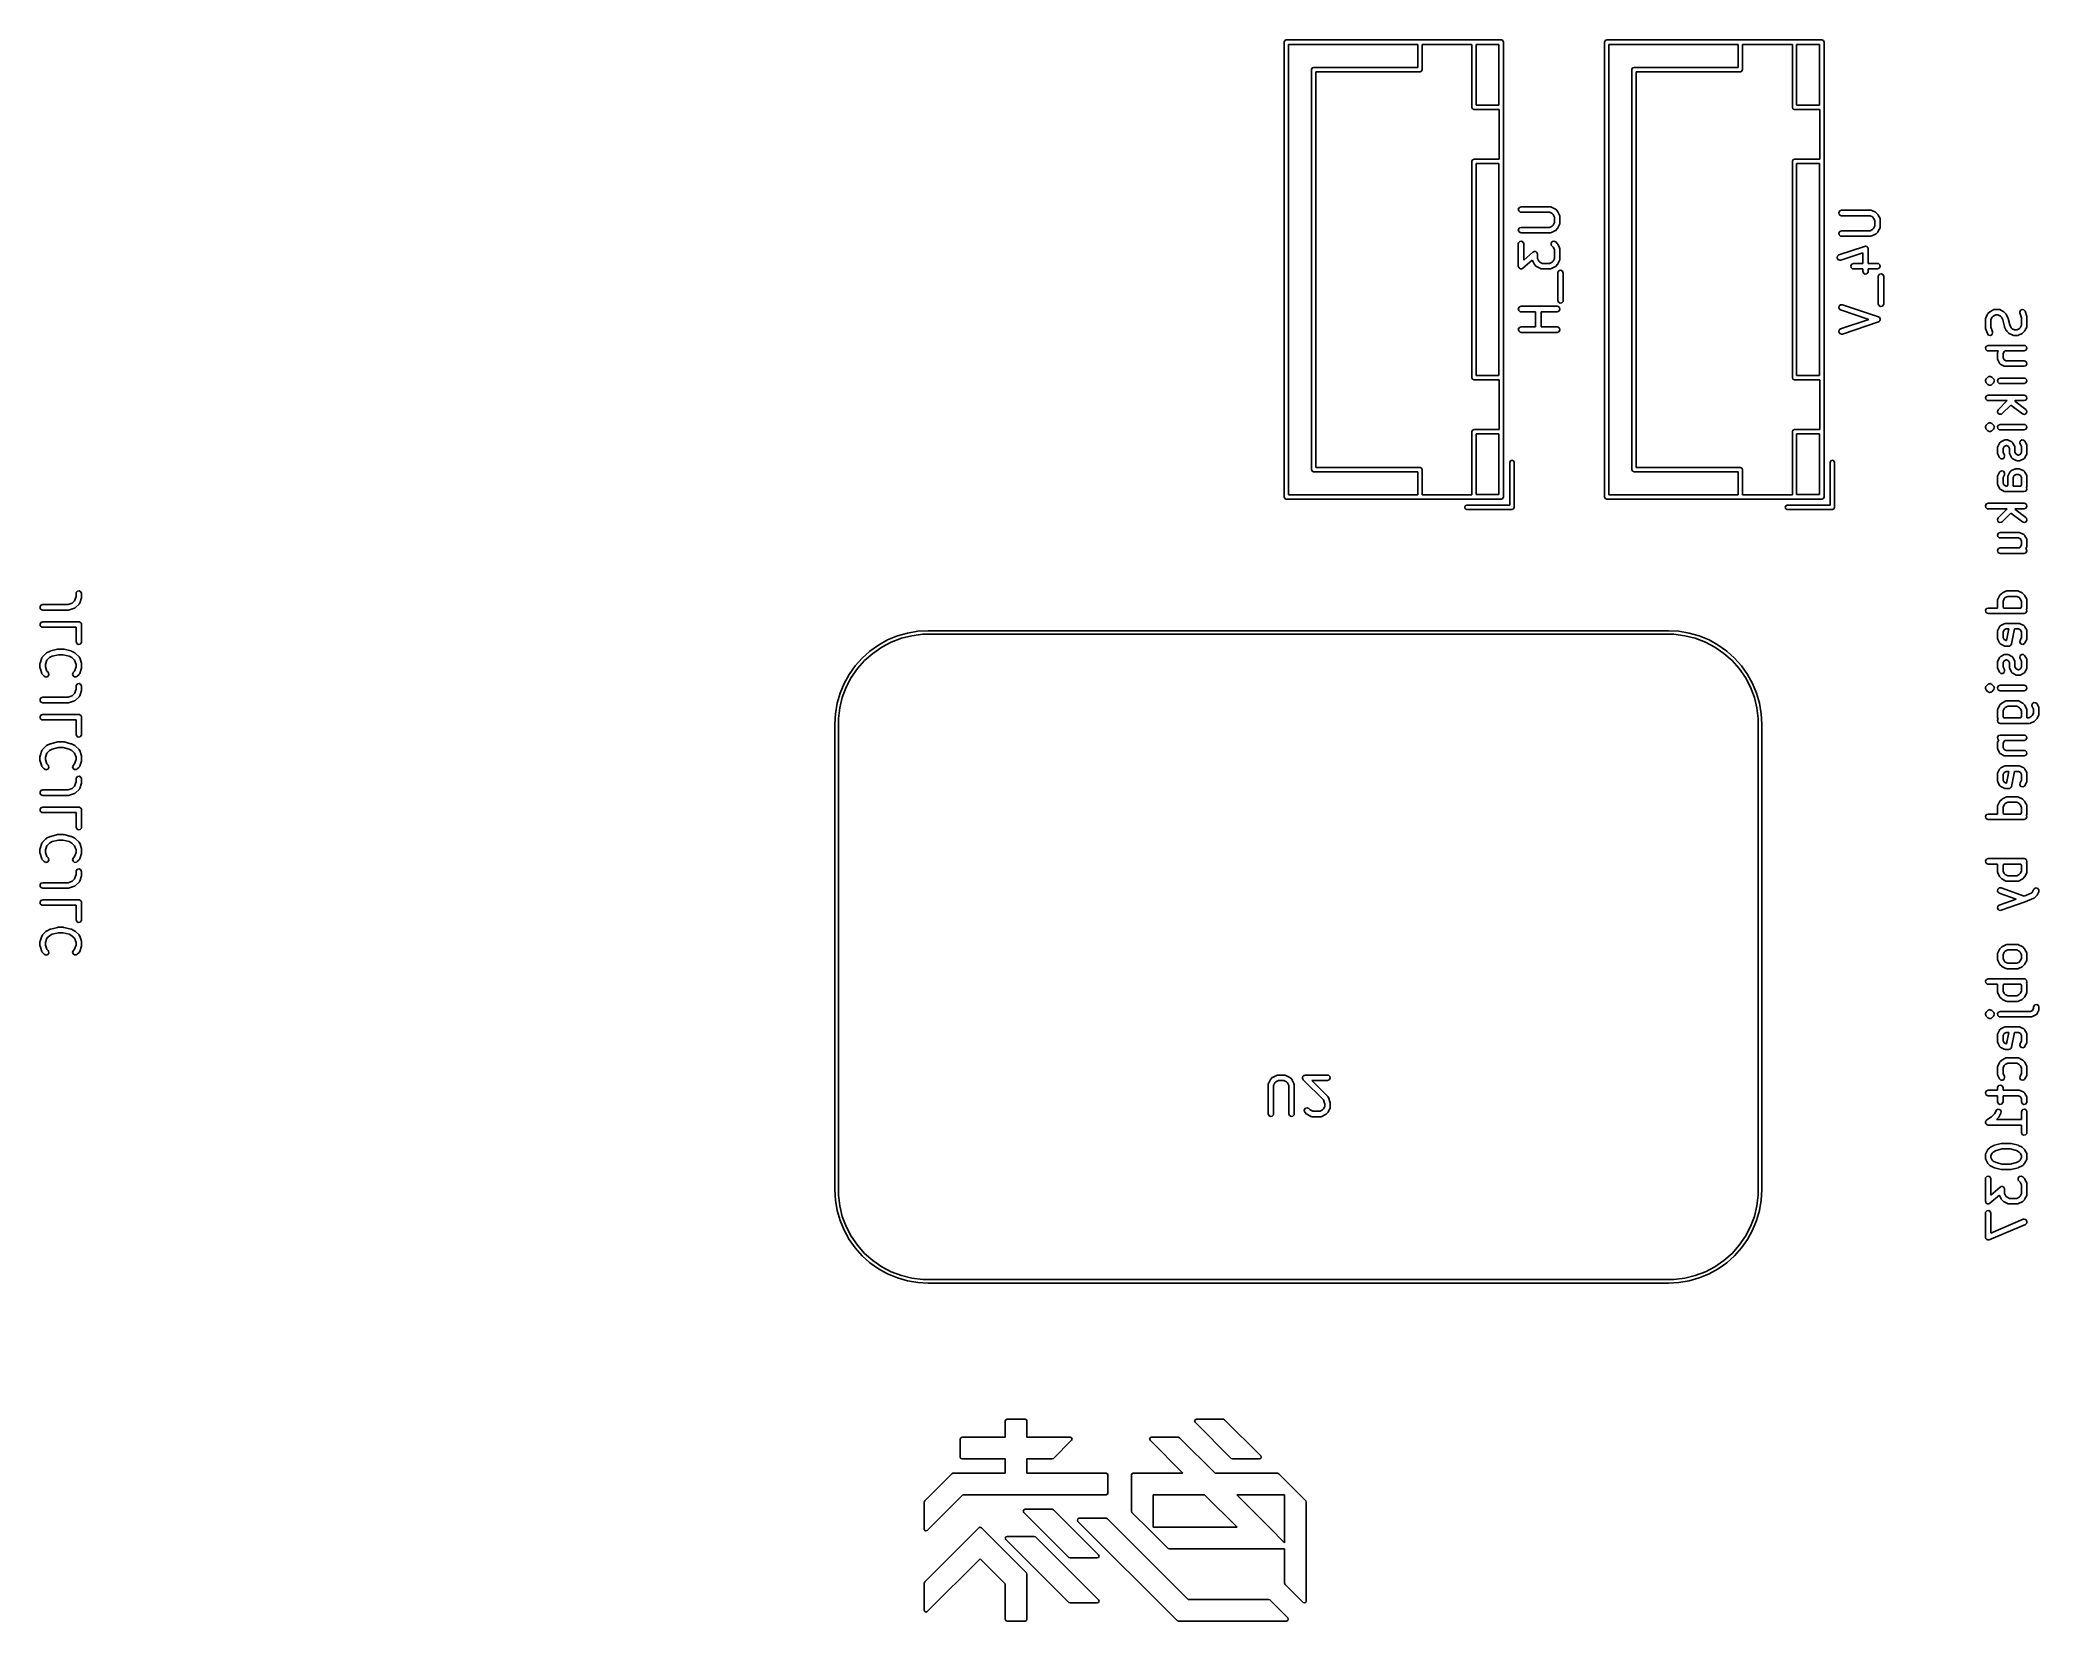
# Model space of a CAD drawing. Extents: x 4.01 to 6.2, y -4.54 to -2.81.
import ezdxf

# ---------------------------------------------------------------- set-up
doc = ezdxf.new("R2010")
doc.units = 0
doc.header["$MEASUREMENT"] = 0
doc.layers.add('BLACK', color=7, linetype='CONTINUOUS')

msp = doc.modelspace()

# ---------------------------------------------------------------- linework, layer by layer
at = {"layer": 'BLACK', "linetype": 'CONTINUOUS'}
for p, q in [((5.3715, -2.813), (5.3721, -2.8113)), ((5.3715, -3.3098), (5.3715, -2.813)), ((5.3721, -2.8113), (5.3738, -2.8106)), ((5.3738, -2.8106), (5.6089, -2.8106)), ((5.3762, -2.8154), (5.3762, -3.3075)), ((5.5175, -2.8154), (5.3762, -2.8154)), ((5.5175, -2.8406), (5.5175, -2.8154)), ((5.5222, -2.8154), (5.5222, -2.8429)), ((5.5766, -2.8154), (5.5222, -2.8154)), ((5.5766, -2.8843), (5.5766, -2.8154)), ((5.5813, -2.8157), (5.5813, -2.8819)), ((5.6061, -2.8157), (5.5813, -2.8157)), ((5.6061, -2.8819), (5.6061, -2.8157)), ((5.6089, -2.8106), (5.6105, -2.8113)), ((5.6105, -2.8113), (5.6112, -2.813)), ((5.6112, -2.813), (5.6112, -3.3098)), ((5.7215, -2.813), (5.7221, -2.8113)), ((5.7215, -3.3098), (5.7215, -2.813)), ((5.7221, -2.8113), (5.7238, -2.8106)), ((5.7238, -2.8106), (5.9589, -2.8106)), ((5.7262, -2.8154), (5.7262, -3.3075)), ((5.8675, -2.8154), (5.7262, -2.8154)), ((5.8675, -2.8406), (5.8675, -2.8154)), ((5.8722, -2.8154), (5.8722, -2.8429)), ((5.9266, -2.8154), (5.8722, -2.8154)), ((5.9266, -2.8843), (5.9266, -2.8154)), ((5.9313, -2.8157), (5.9313, -2.8819)), ((5.9561, -2.8157), (5.9313, -2.8157)), ((5.9561, -2.8819), (5.9561, -2.8157)), ((5.9589, -2.8106), (5.9605, -2.8113)), ((5.9605, -2.8113), (5.9612, -2.813)), ((5.9612, -2.813), (5.9612, -3.3098)), ((5.4014, -2.8429), (5.4021, -2.8412)), ((5.4014, -3.0614), (5.4014, -2.8429)), ((5.4021, -2.8412), (5.4037, -2.8406)), ((5.4037, -2.8406), (5.5175, -2.8406)), ((5.5199, -2.8453), (5.4061, -2.8453)), ((5.4061, -2.8453), (5.4061, -3.0614)), ((5.5216, -2.8446), (5.5199, -2.8453)), ((5.5222, -2.8429), (5.5216, -2.8446)), ((5.7514, -2.8429), (5.7521, -2.8412)), ((5.7514, -3.0614), (5.7514, -2.8429)), ((5.7521, -2.8412), (5.7537, -2.8406)), ((5.7537, -2.8406), (5.8675, -2.8406)), ((5.8699, -2.8453), (5.7561, -2.8453)), ((5.7561, -2.8453), (5.7561, -3.0614)), ((5.8716, -2.8446), (5.8699, -2.8453)), ((5.8722, -2.8429), (5.8716, -2.8446)), ((5.5813, -2.8819), (5.6061, -2.8819)), ((5.9313, -2.8819), (5.9561, -2.8819)), ((5.5773, -2.8859), (5.5766, -2.8843)), ((5.5789, -2.8866), (5.5773, -2.8859)), ((5.6065, -2.8866), (5.5789, -2.8866)), ((5.6065, -2.9409), (5.6065, -2.8866)), ((5.9273, -2.8859), (5.9266, -2.8843)), ((5.9289, -2.8866), (5.9273, -2.8859)), ((5.9565, -2.8866), (5.9289, -2.8866)), ((5.9565, -2.9409), (5.9565, -2.8866)), ((5.5766, -2.9433), (5.5773, -2.9416)), ((5.5766, -3.1795), (5.5766, -2.9433)), ((5.5773, -2.9416), (5.5789, -2.9409)), ((5.5789, -2.9409), (5.6065, -2.9409)), ((5.5813, -2.9457), (5.5813, -3.1772)), ((5.6061, -2.9457), (5.5813, -2.9457)), ((5.6061, -3.1772), (5.6061, -2.9457)), ((5.9266, -2.9433), (5.9273, -2.9416)), ((5.9266, -3.1795), (5.9266, -2.9433)), ((5.9273, -2.9416), (5.9289, -2.9409)), ((5.9289, -2.9409), (5.9565, -2.9409)), ((5.9313, -2.9457), (5.9313, -3.1772)), ((5.9561, -2.9457), (5.9313, -2.9457)), ((5.9561, -3.1772), (5.9561, -2.9457)), ((5.6273, -2.9953), (5.6284, -2.9935)), ((5.6277, -2.9973), (5.6273, -2.9953)), ((5.6293, -2.9986), (5.6277, -2.9973)), ((5.6284, -2.9935), (5.6303, -2.9928)), ((5.6303, -2.9988), (5.6293, -2.9986)), ((5.6303, -2.9928), (5.6622, -2.9928)), ((5.6615, -2.9988), (5.6303, -2.9988)), ((5.6641, -3.0002), (5.6615, -2.9988)), ((5.6622, -2.9928), (5.6632, -2.993)), ((5.6632, -2.993), (5.6633, -2.9931)), ((5.6633, -2.9931), (5.6635, -2.9931)), ((5.6635, -2.9931), (5.6673, -2.995)), ((5.6653, -3.0013), (5.6641, -3.0002)), ((5.6641, -3.0139), (5.6653, -3.0128)), ((5.6667, -3.004), (5.6653, -3.0013)), ((5.6653, -3.0128), (5.6667, -3.0101)), ((5.6667, -3.0101), (5.6667, -3.004)), ((5.6673, -2.995), (5.668, -2.9955)), ((5.668, -2.9955), (5.6681, -2.9955)), ((5.6681, -2.9955), (5.6699, -2.9974)), ((5.6699, -2.9974), (5.6704, -2.9982)), ((5.6704, -2.9982), (5.6705, -2.9982)), ((5.6705, -2.9982), (5.6724, -3.002)), ((5.6724, -3.0121), (5.6705, -3.0159)), ((5.6724, -3.002), (5.6727, -3.003)), ((5.6725, -3.0118), (5.6724, -3.012)), ((5.6724, -3.012), (5.6724, -3.0121)), ((5.6727, -3.0108), (5.6725, -3.0118)), ((5.6727, -3.003), (5.6726, -3.0031)), ((5.6726, -3.0031), (5.6727, -3.0033)), ((5.6727, -3.0033), (5.6727, -3.0108)), ((5.9773, -2.999), (5.9784, -2.9972)), ((5.9777, -3.0011), (5.9773, -2.999)), ((5.9793, -3.0024), (5.9777, -3.0011)), ((5.9784, -2.9972), (5.9803, -2.9965)), ((5.9803, -3.0026), (5.9793, -3.0024)), ((5.9803, -2.9965), (6.0122, -2.9965)), ((6.0115, -3.0026), (5.9803, -3.0026)), ((6.0141, -3.0039), (6.0115, -3.0026)), ((6.0122, -2.9965), (6.0132, -2.9967)), ((6.0132, -2.9967), (6.0133, -2.9968)), ((6.0133, -2.9968), (6.0135, -2.9969)), ((6.0135, -2.9969), (6.0173, -2.9987)), ((6.0153, -3.0051), (6.0141, -3.0039)), ((6.0167, -3.0078), (6.0153, -3.0051)), ((6.0167, -3.0138), (6.0167, -3.0078)), ((6.0173, -2.9987), (6.018, -2.9993)), ((6.018, -2.9993), (6.0181, -2.9993)), ((6.0181, -2.9993), (6.0199, -3.0012)), ((6.0199, -3.0012), (6.0204, -3.0019)), ((6.0204, -3.0019), (6.0205, -3.002)), ((6.0205, -3.002), (6.0224, -3.0057)), ((6.0224, -3.0057), (6.0227, -3.0067)), ((6.0227, -3.0067), (6.0226, -3.0069)), ((6.0226, -3.0069), (6.0227, -3.007)), ((6.0227, -3.007), (6.0227, -3.0145)), ((5.6273, -3.0178), (5.6284, -3.016)), ((5.6277, -3.0198), (5.6273, -3.0178)), ((5.6273, -3.0333), (5.6275, -3.0323)), ((5.6273, -3.0577), (5.6273, -3.0333)), ((5.6275, -3.0323), (5.6288, -3.0307)), ((5.6293, -3.0211), (5.6277, -3.0198)), ((5.6284, -3.016), (5.6303, -3.0153)), ((5.6288, -3.0307), (5.6308, -3.0303)), ((5.6303, -3.0213), (5.6293, -3.0211)), ((5.6303, -3.0153), (5.6615, -3.0153)), ((5.6622, -3.0213), (5.6303, -3.0213)), ((5.6308, -3.0303), (5.6326, -3.0314)), ((5.6326, -3.0314), (5.6333, -3.0333)), ((5.6333, -3.0333), (5.6333, -3.051)), ((5.6615, -3.0153), (5.6641, -3.0139)), ((5.6623, -3.0212), (5.6622, -3.0213)), ((5.6625, -3.0213), (5.6623, -3.0212)), ((5.6635, -3.021), (5.6625, -3.0213)), ((5.663, -3.0325), (5.6642, -3.0308)), ((5.6632, -3.0346), (5.663, -3.0325)), ((5.6638, -3.0354), (5.6632, -3.0346)), ((5.6673, -3.0191), (5.6635, -3.021)), ((5.6642, -3.0308), (5.6662, -3.0303)), ((5.6662, -3.0303), (5.6681, -3.0312)), ((5.6681, -3.0186), (5.6673, -3.0191)), ((5.6673, -3.0191), (5.6673, -3.0191)), ((5.6699, -3.0167), (5.6681, -3.0186)), ((5.6681, -3.0312), (5.6699, -3.033)), ((5.67, -3.0166), (5.6699, -3.0167)), ((5.6699, -3.033), (5.6704, -3.0338)), ((5.6705, -3.0159), (5.67, -3.0166)), ((5.6704, -3.0338), (5.6705, -3.0338)), ((5.6705, -3.0338), (5.6724, -3.0376)), ((5.9773, -3.0215), (5.9784, -3.0197)), ((5.9777, -3.0236), (5.9773, -3.0215)), ((5.9793, -3.0249), (5.9777, -3.0236)), ((5.9784, -3.0197), (5.9803, -3.019)), ((5.9803, -3.0251), (5.9793, -3.0249)), ((5.9803, -3.019), (6.0115, -3.019)), ((6.0122, -3.0251), (5.9803, -3.0251)), ((6.0115, -3.019), (6.0141, -3.0177)), ((6.0123, -3.025), (6.0122, -3.0251)), ((6.0125, -3.025), (6.0123, -3.025)), ((6.0135, -3.0247), (6.0125, -3.025)), ((6.0173, -3.0229), (6.0135, -3.0247)), ((6.0141, -3.0177), (6.0153, -3.0165)), ((6.0153, -3.0165), (6.0167, -3.0138)), ((6.0181, -3.0223), (6.0173, -3.0228)), ((6.0173, -3.0228), (6.0173, -3.0229)), ((6.0199, -3.0204), (6.0181, -3.0223)), ((6.02, -3.0204), (6.0199, -3.0204)), ((6.0205, -3.0196), (6.02, -3.0204)), ((6.0224, -3.0159), (6.0205, -3.0196)), ((6.0225, -3.0156), (6.0224, -3.0157)), ((6.0224, -3.0157), (6.0224, -3.0159)), ((6.0227, -3.0145), (6.0225, -3.0156)), ((5.6425, -3.051), (5.6323, -3.0599)), ((5.6333, -3.051), (5.6433, -3.0423)), ((5.6426, -3.0515), (5.6425, -3.051)), ((5.6445, -3.0553), (5.6426, -3.0515)), ((5.6433, -3.0423), (5.6437, -3.042)), ((5.6437, -3.042), (5.6438, -3.0419)), ((5.6438, -3.0419), (5.6439, -3.0419)), ((5.6439, -3.0419), (5.6442, -3.0417)), ((5.6442, -3.0417), (5.645, -3.0417)), ((5.645, -3.056), (5.6445, -3.0553)), ((5.6445, -3.0553), (5.6445, -3.0553)), ((5.645, -3.0417), (5.6458, -3.0416)), ((5.6469, -3.0579), (5.645, -3.056)), ((5.6458, -3.0416), (5.646, -3.0417)), ((5.646, -3.0417), (5.6463, -3.0417)), ((5.6463, -3.0417), (5.6469, -3.0422)), ((5.6469, -3.0422), (5.6476, -3.0426)), ((5.6476, -3.0426), (5.6477, -3.0428)), ((5.6477, -3.0428), (5.6479, -3.043)), ((5.6479, -3.043), (5.648, -3.0438)), ((5.648, -3.0438), (5.6483, -3.0445)), ((5.6483, -3.0445), (5.6483, -3.0495)), ((5.6483, -3.0495), (5.6496, -3.0521)), ((5.6496, -3.0521), (5.6508, -3.0533)), ((5.6508, -3.0533), (5.6535, -3.0547)), ((5.6535, -3.0547), (5.6615, -3.0547)), ((5.6615, -3.0547), (5.6641, -3.0533)), ((5.6653, -3.037), (5.6638, -3.0354)), ((5.6641, -3.0533), (5.6653, -3.0521)), ((5.6667, -3.0396), (5.6653, -3.037)), ((5.6653, -3.0521), (5.6667, -3.0495)), ((5.6667, -3.0495), (5.6667, -3.0396)), ((5.6699, -3.056), (5.6681, -3.0579)), ((5.67, -3.056), (5.6699, -3.056)), ((5.6705, -3.0553), (5.67, -3.056)), ((5.6724, -3.0515), (5.6705, -3.0553)), ((5.6724, -3.0376), (5.6727, -3.0386)), ((5.6725, -3.0512), (5.6724, -3.0513)), ((5.6724, -3.0513), (5.6724, -3.0515)), ((5.6727, -3.0502), (5.6725, -3.0512)), ((5.6727, -3.0386), (5.6726, -3.0388)), ((5.6726, -3.0388), (5.6727, -3.0389)), ((5.6727, -3.0389), (5.6727, -3.0502)), ((5.9754, -3.0487), (5.9759, -3.0467)), ((5.9764, -3.0505), (5.9754, -3.0487)), ((5.9759, -3.0467), (5.9775, -3.0454)), ((5.9783, -3.0513), (5.9764, -3.0505)), ((5.9775, -3.0454), (6.0056, -3.0361)), ((5.9794, -3.0512), (5.9783, -3.0513)), ((6.0035, -3.0431), (5.9794, -3.0512)), ((5.9905, -3.0571), (5.9915, -3.0554)), ((5.9915, -3.0554), (5.9934, -3.0547)), ((5.9934, -3.0547), (6.0035, -3.0547)), ((6.0035, -3.0547), (6.0035, -3.0431)), ((6.0056, -3.0361), (6.0066, -3.0359)), ((6.0066, -3.0359), (6.0068, -3.036)), ((6.0068, -3.036), (6.0071, -3.036)), ((6.0071, -3.036), (6.0078, -3.0364)), ((6.0078, -3.0364), (6.0085, -3.0367)), ((6.0085, -3.0367), (6.0087, -3.0369)), ((6.0087, -3.0369), (6.0089, -3.037)), ((6.0089, -3.037), (6.0091, -3.0378)), ((6.0091, -3.0378), (6.0095, -3.0385)), ((6.0095, -3.0385), (6.0095, -3.0387)), ((6.0095, -3.0387), (6.0096, -3.0389)), ((6.0096, -3.0389), (6.0096, -3.0547)), ((6.0096, -3.0547), (6.0197, -3.0547)), ((6.0197, -3.0547), (6.0207, -3.0548)), ((6.0207, -3.0548), (6.0223, -3.0562)), ((6.0223, -3.0562), (6.0226, -3.0582)), ((5.4014, -3.2799), (5.4014, -3.0614)), ((5.4061, -3.0614), (5.4061, -3.2776)), ((5.6276, -3.0584), (5.6273, -3.0577)), ((5.6277, -3.0592), (5.6276, -3.0584)), ((5.6279, -3.0594), (5.6277, -3.0592)), ((5.628, -3.0596), (5.6279, -3.0594)), ((5.6287, -3.06), (5.628, -3.0596)), ((5.6293, -3.0605), (5.6287, -3.06)), ((5.6296, -3.0605), (5.6293, -3.0605)), ((5.6298, -3.0606), (5.6296, -3.0605)), ((5.6306, -3.0605), (5.6298, -3.0606)), ((5.6314, -3.0605), (5.6306, -3.0605)), ((5.6317, -3.0603), (5.6314, -3.0605)), ((5.6318, -3.0603), (5.6317, -3.0603)), ((5.6319, -3.0602), (5.6318, -3.0603)), ((5.6323, -3.0599), (5.6319, -3.0602)), ((5.647, -3.058), (5.6469, -3.0579)), ((5.6477, -3.0585), (5.647, -3.058)), ((5.6515, -3.0604), (5.6477, -3.0585)), ((5.6516, -3.0604), (5.6515, -3.0604)), ((5.6518, -3.0605), (5.6516, -3.0604)), ((5.6528, -3.0607), (5.6518, -3.0605)), ((5.6622, -3.0607), (5.6528, -3.0607)), ((5.6623, -3.0606), (5.6622, -3.0607)), ((5.6625, -3.0607), (5.6623, -3.0606)), ((5.6635, -3.0604), (5.6625, -3.0607)), ((5.6673, -3.0585), (5.6635, -3.0604)), ((5.6681, -3.0579), (5.6673, -3.0584)), ((5.6673, -3.0584), (5.6673, -3.0585)), ((5.6704, -3.0652), (5.6706, -3.0641)), ((5.6704, -3.0952), (5.6704, -3.0652)), ((5.6706, -3.0641), (5.6719, -3.0626)), ((5.6719, -3.0626), (5.6739, -3.0622)), ((5.6739, -3.0622), (5.6757, -3.0632)), ((5.6757, -3.0632), (5.6764, -3.0652)), ((5.6764, -3.0652), (5.6764, -3.0952)), ((5.7514, -3.2799), (5.7514, -3.0614)), ((5.7561, -3.0614), (5.7561, -3.2776)), ((5.9908, -3.0592), (5.9905, -3.0571)), ((5.9924, -3.0605), (5.9908, -3.0592)), ((5.9934, -3.0607), (5.9924, -3.0605)), ((6.0035, -3.0607), (5.9934, -3.0607)), ((6.0035, -3.0633), (6.0035, -3.0607)), ((6.0042, -3.0652), (6.0035, -3.0633)), ((6.006, -3.0663), (6.0042, -3.0652)), ((6.0081, -3.0659), (6.006, -3.0663)), ((6.0094, -3.0643), (6.0081, -3.0659)), ((6.0096, -3.0633), (6.0094, -3.0643)), ((6.0197, -3.0607), (6.0096, -3.0607)), ((6.0096, -3.0607), (6.0096, -3.0633)), ((6.0216, -3.06), (6.0197, -3.0607)), ((6.0204, -3.0689), (6.0206, -3.0679)), ((6.0204, -3.0989), (6.0204, -3.0689)), ((6.0206, -3.0679), (6.0219, -3.0663)), ((6.0226, -3.0582), (6.0216, -3.06)), ((6.0219, -3.0663), (6.0239, -3.066)), ((6.0239, -3.066), (6.0257, -3.067)), ((6.0257, -3.067), (6.0264, -3.0689)), ((6.0264, -3.0689), (6.0264, -3.0989)), ((5.6711, -3.0971), (5.6704, -3.0952)), ((5.6729, -3.0981), (5.6711, -3.0971)), ((5.6749, -3.0978), (5.6729, -3.0981)), ((5.6763, -3.0962), (5.6749, -3.0978)), ((5.6764, -3.0952), (5.6763, -3.0962)), ((5.9777, -3.1012), (5.9792, -3.0999)), ((5.9792, -3.0999), (5.9813, -3.0998)), ((5.9813, -3.0998), (6.0206, -3.1129)), ((6.0211, -3.1008), (6.0204, -3.0989)), ((6.0263, -3.0999), (6.0249, -3.1015)), ((6.0264, -3.0989), (6.0263, -3.0999)), ((5.6273, -3.104), (5.6284, -3.1022)), ((5.6277, -3.106), (5.6273, -3.104)), ((5.6293, -3.1074), (5.6277, -3.106)), ((5.6284, -3.1022), (5.6303, -3.1015)), ((5.6303, -3.1075), (5.6293, -3.1074)), ((5.6303, -3.1015), (5.6697, -3.1015)), ((5.646, -3.1075), (5.6303, -3.1075)), ((5.646, -3.124), (5.646, -3.1075)), ((5.6697, -3.1075), (5.6521, -3.1075)), ((5.6521, -3.1075), (5.6521, -3.124)), ((5.6697, -3.1015), (5.6707, -3.1017)), ((5.6716, -3.1068), (5.6697, -3.1075)), ((5.6707, -3.1017), (5.6723, -3.103)), ((5.6726, -3.1051), (5.6716, -3.1068)), ((5.6723, -3.103), (5.6726, -3.1051)), ((5.9774, -3.1033), (5.9777, -3.1012)), ((5.9784, -3.105), (5.9774, -3.1033)), ((5.9793, -3.1055), (5.9784, -3.105)), ((6.0101, -3.1158), (5.9793, -3.1055)), ((5.9793, -3.1261), (6.0101, -3.1158)), ((6.0206, -3.1186), (5.9813, -3.1318)), ((6.0206, -3.1129), (6.0215, -3.1134)), ((6.0207, -3.1186), (6.0206, -3.1186)), ((6.0208, -3.1186), (6.0207, -3.1186)), ((6.0215, -3.118), (6.0208, -3.1186)), ((6.0229, -3.1019), (6.0211, -3.1008)), ((6.0215, -3.1134), (6.0216, -3.1135)), ((6.0222, -3.1174), (6.0215, -3.118)), ((6.0216, -3.1135), (6.0217, -3.1135)), ((6.0217, -3.1135), (6.0221, -3.1144)), ((6.0221, -3.1144), (6.0226, -3.1152)), ((6.0223, -3.1173), (6.0222, -3.1174)), ((6.0225, -3.1163), (6.0223, -3.1172)), ((6.0223, -3.1172), (6.0223, -3.1173)), ((6.0227, -3.1153), (6.0225, -3.1163)), ((6.0226, -3.1152), (6.0226, -3.1153)), ((6.0226, -3.1153), (6.0227, -3.1153)), ((6.0249, -3.1015), (6.0229, -3.1019)), ((6.1375, -3.1154), (6.1377, -3.1144)), ((6.1375, -3.1248), (6.1375, -3.1154)), ((6.1377, -3.1144), (6.1378, -3.1142)), ((6.1378, -3.114), (6.1397, -3.1103)), ((6.1378, -3.1142), (6.1378, -3.114)), ((6.1397, -3.1103), (6.1403, -3.1096)), ((6.1403, -3.1095), (6.1422, -3.1076)), ((6.1403, -3.1096), (6.1403, -3.1095)), ((6.1422, -3.1076), (6.1429, -3.1071)), ((6.1429, -3.1071), (6.1467, -3.1052)), ((6.1429, -3.1071), (6.1429, -3.1071)), ((6.1449, -3.1134), (6.1435, -3.1161)), ((6.1435, -3.1161), (6.1435, -3.1243)), ((6.1461, -3.1122), (6.1449, -3.1134)), ((6.1487, -3.1109), (6.1461, -3.1122)), ((6.1467, -3.1052), (6.1477, -3.1049)), ((6.1477, -3.1049), (6.1479, -3.1049)), ((6.1479, -3.1049), (6.148, -3.1049)), ((6.148, -3.1049), (6.1518, -3.1049)), ((6.1511, -3.1109), (6.1487, -3.1109)), ((6.1538, -3.1122), (6.1511, -3.1109)), ((6.1518, -3.1049), (6.1528, -3.1051)), ((6.1528, -3.1051), (6.153, -3.1052)), ((6.153, -3.1052), (6.1531, -3.1052)), ((6.1531, -3.1052), (6.1569, -3.1071)), ((6.1549, -3.1134), (6.1538, -3.1122)), ((6.1564, -3.1164), (6.1549, -3.1134)), ((6.1582, -3.1236), (6.1564, -3.1164)), ((6.1569, -3.1071), (6.1576, -3.1076)), ((6.1576, -3.1076), (6.1577, -3.1076)), ((6.1577, -3.1076), (6.1595, -3.1095)), ((6.1595, -3.1095), (6.1601, -3.1102)), ((6.1601, -3.1102), (6.1601, -3.1103)), ((6.1601, -3.1103), (6.162, -3.114)), ((6.162, -3.114), (6.1621, -3.1145)), ((6.1621, -3.1145), (6.1622, -3.1147)), ((6.1622, -3.1147), (6.164, -3.1218)), ((6.164, -3.1218), (6.1655, -3.1249)), ((6.175, -3.1078), (6.1758, -3.1059)), ((6.1752, -3.1088), (6.175, -3.1078)), ((6.1769, -3.114), (6.1752, -3.1088)), ((6.1756, -3.1249), (6.1769, -3.1222)), ((6.1758, -3.1059), (6.1776, -3.1049)), ((6.1769, -3.1222), (6.1769, -3.114)), ((6.1776, -3.1049), (6.1796, -3.1053)), ((6.1796, -3.1053), (6.1809, -3.1069)), ((6.1809, -3.1069), (6.1828, -3.1126)), ((6.1828, -3.1126), (6.1829, -3.1135)), ((6.1829, -3.1135), (6.1829, -3.1135)), ((6.1829, -3.1135), (6.1829, -3.1229)), ((5.6273, -3.1265), (5.6284, -3.1247)), ((5.6277, -3.1285), (5.6273, -3.1265)), ((5.6293, -3.1299), (5.6277, -3.1285)), ((5.6284, -3.1247), (5.6303, -3.124)), ((5.6303, -3.13), (5.6293, -3.1299)), ((5.6303, -3.124), (5.646, -3.124)), ((5.6697, -3.13), (5.6303, -3.13)), ((5.6521, -3.124), (5.6697, -3.124)), ((5.6697, -3.124), (5.6707, -3.1242)), ((5.6716, -3.1293), (5.6697, -3.13)), ((5.6707, -3.1242), (5.6723, -3.1255)), ((5.6726, -3.1276), (5.6716, -3.1293)), ((5.6723, -3.1255), (5.6726, -3.1276)), ((5.9773, -3.1294), (5.9777, -3.1273)), ((5.9783, -3.1312), (5.9773, -3.1294)), ((5.9777, -3.1273), (5.9793, -3.1261)), ((5.9802, -3.1319), (5.9783, -3.1312)), ((5.9813, -3.1318), (5.9802, -3.1319)), ((6.1377, -3.1257), (6.1375, -3.1248)), ((6.1375, -3.1248), (6.1375, -3.1248)), ((6.1396, -3.1313), (6.1377, -3.1257)), ((6.1386, -3.145), (6.1405, -3.1443)), ((6.1408, -3.133), (6.1396, -3.1313)), ((6.1405, -3.1443), (6.1799, -3.1443)), ((6.1429, -3.1334), (6.1408, -3.133)), ((6.1447, -3.1324), (6.1429, -3.1334)), ((6.1435, -3.1243), (6.1453, -3.1294)), ((6.1454, -3.1305), (6.1447, -3.1324)), ((6.1453, -3.1294), (6.1454, -3.1305)), ((6.1583, -3.1237), (6.1582, -3.1236)), ((6.1585, -3.1242), (6.1583, -3.1237)), ((6.1603, -3.128), (6.1585, -3.1242)), ((6.1604, -3.128), (6.1603, -3.128)), ((6.1609, -3.1288), (6.1604, -3.128)), ((6.1628, -3.1306), (6.1609, -3.1288)), ((6.1628, -3.1307), (6.1628, -3.1306)), ((6.1636, -3.1312), (6.1628, -3.1307)), ((6.1673, -3.1331), (6.1636, -3.1312)), ((6.1655, -3.1249), (6.1667, -3.126)), ((6.1667, -3.126), (6.1694, -3.1274)), ((6.1675, -3.1331), (6.1673, -3.1331)), ((6.1676, -3.1332), (6.1675, -3.1331)), ((6.1687, -3.1334), (6.1676, -3.1332)), ((6.1724, -3.1334), (6.1687, -3.1334)), ((6.1694, -3.1274), (6.1717, -3.1274)), ((6.1717, -3.1274), (6.1744, -3.126)), ((6.1726, -3.1333), (6.1724, -3.1334)), ((6.1728, -3.1334), (6.1726, -3.1333)), ((6.1738, -3.1331), (6.1728, -3.1334)), ((6.1775, -3.1312), (6.1738, -3.1331)), ((6.1744, -3.126), (6.1756, -3.1249)), ((6.1776, -3.1312), (6.1775, -3.1312)), ((6.1783, -3.1306), (6.1776, -3.1312)), ((6.1802, -3.1288), (6.1783, -3.1306)), ((6.1799, -3.1443), (6.1809, -3.1444)), ((6.1807, -3.128), (6.1802, -3.1287)), ((6.1802, -3.1287), (6.1802, -3.1288)), ((6.1826, -3.1242), (6.1807, -3.128)), ((6.1827, -3.1239), (6.1826, -3.1241)), ((6.1826, -3.1241), (6.1826, -3.1242)), ((6.1829, -3.1229), (6.1827, -3.1239)), ((6.1376, -3.1467), (6.1386, -3.145)), ((6.1379, -3.1488), (6.1376, -3.1467)), ((6.1395, -3.1501), (6.1379, -3.1488)), ((6.1405, -3.1503), (6.1395, -3.1501)), ((6.1516, -3.1503), (6.1405, -3.1503)), ((6.1506, -3.1529), (6.1508, -3.1519)), ((6.1506, -3.1585), (6.1506, -3.1529)), ((6.1507, -3.1587), (6.1506, -3.1585)), ((6.1507, -3.1589), (6.1507, -3.1587)), ((6.151, -3.1599), (6.1507, -3.1589)), ((6.1508, -3.1519), (6.1509, -3.1517)), ((6.1509, -3.1517), (6.151, -3.1515)), ((6.151, -3.1515), (6.1516, -3.1503)), ((6.1528, -3.1636), (6.151, -3.1599)), ((6.1532, -3.1639), (6.1528, -3.1636)), ((6.1533, -3.1643), (6.1532, -3.1639)), ((6.1542, -3.165), (6.1533, -3.1643)), ((6.1579, -3.1668), (6.1542, -3.165)), ((6.158, -3.1509), (6.1567, -3.1536)), ((6.1567, -3.1536), (6.1567, -3.1578)), ((6.1567, -3.1578), (6.1578, -3.16)), ((6.1578, -3.16), (6.16, -3.1611)), ((6.1587, -3.1503), (6.158, -3.1509)), ((6.1799, -3.1503), (6.1587, -3.1503)), ((6.16, -3.1611), (6.1799, -3.1611)), ((6.1818, -3.1496), (6.1799, -3.1503)), ((6.1799, -3.1611), (6.1809, -3.1613)), ((6.1809, -3.1444), (6.1825, -3.1458)), ((6.1809, -3.1613), (6.1825, -3.1626)), ((6.1829, -3.1478), (6.1818, -3.1496)), ((6.1829, -3.1647), (6.1818, -3.1664)), ((6.1825, -3.1458), (6.1829, -3.1478)), ((6.1825, -3.1626), (6.1829, -3.1647)), ((5.5773, -3.1812), (5.5766, -3.1795)), ((5.5789, -3.1819), (5.5773, -3.1812)), ((5.6065, -3.1819), (5.5789, -3.1819)), ((5.5813, -3.1772), (5.6061, -3.1772)), ((5.6065, -3.2362), (5.6065, -3.1819)), ((5.9273, -3.1812), (5.9266, -3.1795)), ((5.9289, -3.1819), (5.9273, -3.1812)), ((5.9565, -3.1819), (5.9289, -3.1819)), ((5.9313, -3.1772), (5.9561, -3.1772)), ((5.9565, -3.2362), (5.9565, -3.1819)), ((6.1375, -3.1826), (6.1376, -3.1825)), ((6.1377, -3.1834), (6.1375, -3.1826)), ((6.1376, -3.1821), (6.1381, -3.1815)), ((6.1376, -3.1822), (6.1376, -3.1821)), ((6.1376, -3.1824), (6.1376, -3.1822)), ((6.1376, -3.1825), (6.1376, -3.1824)), ((6.1378, -3.1842), (6.1377, -3.1834)), ((6.1379, -3.1843), (6.1378, -3.1842)), ((6.1379, -3.1844), (6.1379, -3.1843)), ((6.138, -3.1845), (6.1379, -3.1844)), ((6.1381, -3.1846), (6.138, -3.1845)), ((6.138, -3.1845), (6.138, -3.1845)), ((6.1381, -3.1815), (6.1384, -3.1808)), ((6.1382, -3.1847), (6.1381, -3.1846)), ((6.1384, -3.185), (6.1382, -3.1847)), ((6.1384, -3.1808), (6.1403, -3.1789)), ((6.1403, -3.1869), (6.1384, -3.185)), ((6.1403, -3.1789), (6.1406, -3.1787)), ((6.141, -3.1872), (6.1403, -3.1869)), ((6.1406, -3.1787), (6.1407, -3.1785)), ((6.1407, -3.1785), (6.1408, -3.1785)), ((6.1408, -3.1785), (6.1411, -3.1783)), ((6.1416, -3.1877), (6.141, -3.1872)), ((6.1411, -3.1783), (6.1419, -3.1782)), ((6.1419, -3.1876), (6.1416, -3.1877)), ((6.1419, -3.1782), (6.1427, -3.178)), ((6.1422, -3.1878), (6.1419, -3.1876)), ((6.1429, -3.1876), (6.1422, -3.1878)), ((6.1427, -3.178), (6.1429, -3.1781)), ((6.1429, -3.1781), (6.1432, -3.1781)), ((6.1437, -3.1875), (6.1429, -3.1876)), ((6.1432, -3.1781), (6.1438, -3.1785)), ((6.144, -3.1873), (6.1437, -3.1875)), ((6.1438, -3.1785), (6.1445, -3.1789)), ((6.1441, -3.1872), (6.144, -3.1873)), ((6.1442, -3.1871), (6.1441, -3.1872)), ((6.1445, -3.1869), (6.1442, -3.1871)), ((6.1445, -3.1789), (6.1464, -3.1808)), ((6.1464, -3.185), (6.1445, -3.1869)), ((6.1464, -3.1808), (6.1466, -3.1811)), ((6.1467, -3.1843), (6.1464, -3.185)), ((6.1466, -3.1811), (6.1468, -3.1812)), ((6.1472, -3.1837), (6.1467, -3.1843)), ((6.1468, -3.1812), (6.1468, -3.1813)), ((6.1468, -3.1813), (6.1468, -3.1813)), ((6.1468, -3.1813), (6.1469, -3.1814)), ((6.1469, -3.1814), (6.1469, -3.1815)), ((6.1469, -3.1815), (6.147, -3.1816)), ((6.147, -3.1816), (6.1471, -3.1824)), ((6.1471, -3.1824), (6.1473, -3.1831)), ((6.1473, -3.1831), (6.1472, -3.1833)), ((6.1472, -3.1833), (6.1473, -3.1834)), ((6.1473, -3.1834), (6.1472, -3.1835)), ((6.1472, -3.1835), (6.1472, -3.1837)), ((6.1507, -3.1824), (6.1517, -3.1806)), ((6.1511, -3.1844), (6.1507, -3.1824)), ((6.1526, -3.1857), (6.1511, -3.1844)), ((6.1517, -3.1806), (6.1537, -3.1799)), ((6.1537, -3.1859), (6.1526, -3.1857)), ((6.1537, -3.1799), (6.1799, -3.1799)), ((6.1799, -3.1859), (6.1537, -3.1859)), ((6.1581, -3.1669), (6.1579, -3.1668)), ((6.1583, -3.167), (6.1581, -3.1669)), ((6.1593, -3.1671), (6.1583, -3.167)), ((6.1799, -3.1671), (6.1593, -3.1671)), ((6.1818, -3.1664), (6.1799, -3.1671)), ((6.1799, -3.1799), (6.1809, -3.1801)), ((6.1818, -3.1852), (6.1799, -3.1859)), ((6.1809, -3.1801), (6.1825, -3.1814)), ((6.1829, -3.1834), (6.1818, -3.1852)), ((6.1825, -3.1814), (6.1829, -3.1834)), ((6.1376, -3.2011), (6.1386, -3.1993)), ((6.1379, -3.2031), (6.1376, -3.2011)), ((6.1395, -3.2045), (6.1379, -3.2031)), ((6.1386, -3.1993), (6.1405, -3.1986)), ((6.1405, -3.2046), (6.1395, -3.2045)), ((6.1405, -3.1986), (6.1799, -3.1986)), ((6.1614, -3.2046), (6.1405, -3.2046)), ((6.1515, -3.2145), (6.1614, -3.2046)), ((6.1652, -3.2094), (6.1558, -3.2188)), ((6.1781, -3.219), (6.1652, -3.2094)), ((6.1699, -3.2046), (6.1695, -3.2051)), ((6.1695, -3.2051), (6.1817, -3.2142)), ((6.1799, -3.2046), (6.1699, -3.2046)), ((6.1799, -3.1986), (6.1809, -3.1988)), ((6.1818, -3.2039), (6.1799, -3.2046)), ((6.1809, -3.1988), (6.1825, -3.2001)), ((6.1829, -3.2022), (6.1818, -3.2039)), ((6.1825, -3.2001), (6.1829, -3.2022)), ((6.1381, -3.2321), (6.1384, -3.2314)), ((6.1384, -3.2314), (6.1403, -3.2295)), ((6.1403, -3.2295), (6.1406, -3.2293)), ((6.1406, -3.2293), (6.1407, -3.2292)), ((6.1407, -3.2292), (6.1408, -3.2291)), ((6.1408, -3.2291), (6.1411, -3.2289)), ((6.1411, -3.2289), (6.1419, -3.2288)), ((6.1419, -3.2288), (6.1427, -3.2286)), ((6.1427, -3.2286), (6.1429, -3.2287)), ((6.1429, -3.2287), (6.1432, -3.2287)), ((6.1432, -3.2287), (6.1438, -3.2292)), ((6.1438, -3.2292), (6.1445, -3.2295)), ((6.1445, -3.2295), (6.1464, -3.2314)), ((6.1464, -3.2314), (6.1466, -3.2317)), ((6.1507, -3.2164), (6.1515, -3.2145)), ((6.1512, -3.2184), (6.1507, -3.2164)), ((6.1507, -3.233), (6.1517, -3.2312)), ((6.1529, -3.2195), (6.1512, -3.2184)), ((6.1517, -3.2312), (6.1537, -3.2305)), ((6.1549, -3.2194), (6.1529, -3.2195)), ((6.1537, -3.2305), (6.1799, -3.2305)), ((6.1558, -3.2188), (6.1549, -3.2194)), ((6.1801, -3.2196), (6.1781, -3.219)), ((6.1799, -3.2305), (6.1809, -3.2307)), ((6.182, -3.2188), (6.1801, -3.2196)), ((6.1809, -3.2307), (6.1825, -3.232)), ((6.1817, -3.2142), (6.1824, -3.215)), ((6.1829, -3.217), (6.182, -3.2188)), ((6.1824, -3.215), (6.1829, -3.217)), ((5.5766, -3.2386), (5.5773, -3.2369)), ((5.5766, -3.3075), (5.5766, -3.2386)), ((5.5773, -3.2369), (5.5789, -3.2362)), ((5.5789, -3.2362), (5.6065, -3.2362)), ((5.5813, -3.2409), (5.5813, -3.3071)), ((5.6061, -3.2409), (5.5813, -3.2409)), ((5.6061, -3.3071), (5.6061, -3.2409)), ((5.9266, -3.2386), (5.9273, -3.2369)), ((5.9266, -3.3075), (5.9266, -3.2386)), ((5.9273, -3.2369), (5.9289, -3.2362)), ((5.9289, -3.2362), (5.9565, -3.2362)), ((5.9313, -3.2409), (5.9313, -3.3071)), ((5.9561, -3.2409), (5.9313, -3.2409)), ((5.9561, -3.3071), (5.9561, -3.2409)), ((6.1375, -3.2332), (6.1376, -3.2331)), ((6.1377, -3.234), (6.1375, -3.2332)), ((6.1376, -3.2327), (6.1381, -3.2321)), ((6.1376, -3.2329), (6.1376, -3.2327)), ((6.1376, -3.233), (6.1376, -3.2329)), ((6.1376, -3.2331), (6.1376, -3.233)), ((6.1378, -3.2348), (6.1377, -3.234)), ((6.1379, -3.2349), (6.1378, -3.2348)), ((6.1379, -3.235), (6.1379, -3.2349)), ((6.138, -3.2351), (6.1379, -3.235)), ((6.1381, -3.2352), (6.138, -3.2351)), ((6.138, -3.2351), (6.138, -3.2351)), ((6.1382, -3.2353), (6.1381, -3.2352)), ((6.1384, -3.2356), (6.1382, -3.2353)), ((6.1403, -3.2375), (6.1384, -3.2356)), ((6.141, -3.2378), (6.1403, -3.2375)), ((6.1416, -3.2383), (6.141, -3.2378)), ((6.1419, -3.2383), (6.1416, -3.2383)), ((6.1422, -3.2384), (6.1419, -3.2383)), ((6.1429, -3.2382), (6.1422, -3.2384)), ((6.1437, -3.2381), (6.1429, -3.2382)), ((6.144, -3.2379), (6.1437, -3.2381)), ((6.1441, -3.2378), (6.144, -3.2379)), ((6.1442, -3.2377), (6.1441, -3.2378)), ((6.1445, -3.2375), (6.1442, -3.2377)), ((6.1464, -3.2356), (6.1445, -3.2375)), ((6.1467, -3.2349), (6.1464, -3.2356)), ((6.1466, -3.2317), (6.1468, -3.2318)), ((6.1472, -3.2343), (6.1467, -3.2349)), ((6.1468, -3.2318), (6.1468, -3.2319)), ((6.1468, -3.2319), (6.1468, -3.2319)), ((6.1468, -3.2319), (6.1469, -3.232)), ((6.1469, -3.232), (6.1469, -3.2321)), ((6.1469, -3.2321), (6.147, -3.2322)), ((6.147, -3.2322), (6.1471, -3.233)), ((6.1471, -3.233), (6.1473, -3.2338)), ((6.1473, -3.2338), (6.1472, -3.2339)), ((6.1472, -3.2339), (6.1473, -3.234)), ((6.1473, -3.234), (6.1472, -3.2341)), ((6.1472, -3.2341), (6.1472, -3.2343)), ((6.1511, -3.235), (6.1507, -3.233)), ((6.151, -3.2547), (6.1528, -3.2509)), ((6.1526, -3.2363), (6.1511, -3.235)), ((6.1537, -3.2365), (6.1526, -3.2363)), ((6.1528, -3.2509), (6.1535, -3.2501)), ((6.1535, -3.2501), (6.1539, -3.2499)), ((6.1799, -3.2365), (6.1537, -3.2365)), ((6.1539, -3.2499), (6.1542, -3.2496)), ((6.1542, -3.2496), (6.1579, -3.2477)), ((6.16, -3.2534), (6.1578, -3.2545)), ((6.1579, -3.2477), (6.1589, -3.2474)), ((6.1589, -3.2474), (6.1591, -3.2474)), ((6.1591, -3.2474), (6.1593, -3.2474)), ((6.1593, -3.2474), (6.1612, -3.2474)), ((6.1604, -3.2534), (6.16, -3.2534)), ((6.1627, -3.2545), (6.1604, -3.2534)), ((6.1612, -3.2474), (6.1622, -3.2475)), ((6.1622, -3.2475), (6.1623, -3.2477)), ((6.1623, -3.2477), (6.1625, -3.2477)), ((6.1625, -3.2477), (6.1663, -3.2496)), ((6.1663, -3.2496), (6.1671, -3.2502)), ((6.1671, -3.2502), (6.1673, -3.2506)), ((6.1673, -3.2506), (6.1676, -3.2509)), ((6.1676, -3.2509), (6.1695, -3.2547)), ((6.175, -3.2507), (6.1755, -3.2487)), ((6.1753, -3.2517), (6.175, -3.2507)), ((6.1769, -3.2548), (6.1753, -3.2517)), ((6.1755, -3.2487), (6.1772, -3.2475)), ((6.1772, -3.2475), (6.1792, -3.2476)), ((6.1792, -3.2476), (6.1807, -3.249)), ((6.1818, -3.2358), (6.1799, -3.2365)), ((6.1807, -3.249), (6.1826, -3.2528)), ((6.1829, -3.234), (6.1818, -3.2358)), ((6.1825, -3.232), (6.1829, -3.234)), ((6.1826, -3.2528), (6.1829, -3.2538)), ((5.6179, -3.272), (5.6186, -3.2704)), ((5.6179, -3.3189), (5.6179, -3.272)), ((5.6186, -3.2704), (5.6203, -3.2697)), ((5.6203, -3.2697), (5.6219, -3.2704)), ((5.6219, -3.2704), (5.6226, -3.272)), ((5.6226, -3.272), (5.6226, -3.3213)), ((5.9679, -3.272), (5.9686, -3.2704)), ((5.9679, -3.3189), (5.9679, -3.272)), ((5.9686, -3.2704), (5.9703, -3.2697)), ((5.9703, -3.2697), (5.9719, -3.2704)), ((5.9719, -3.2704), (5.9726, -3.272)), ((5.9726, -3.272), (5.9726, -3.3213)), ((6.1506, -3.256), (6.1508, -3.255)), ((6.1506, -3.2616), (6.1506, -3.256)), ((6.1507, -3.2618), (6.1506, -3.2616)), ((6.1507, -3.262), (6.1507, -3.2618)), ((6.151, -3.263), (6.1507, -3.262)), ((6.1508, -3.255), (6.1509, -3.2548)), ((6.1509, -3.2548), (6.151, -3.2547)), ((6.1528, -3.2667), (6.151, -3.263)), ((6.1543, -3.2681), (6.1528, -3.2667)), ((6.1564, -3.2683), (6.1543, -3.2681)), ((6.158, -3.267), (6.1564, -3.2683)), ((6.1578, -3.2545), (6.1567, -3.2567)), ((6.1567, -3.2567), (6.1567, -3.2609)), ((6.1567, -3.2609), (6.1582, -3.264)), ((6.1585, -3.265), (6.158, -3.267)), ((6.1582, -3.264), (6.1585, -3.265)), ((6.1638, -3.2567), (6.1627, -3.2545)), ((6.1638, -3.2616), (6.1638, -3.2567)), ((6.1638, -3.2618), (6.1638, -3.2616)), ((6.1638, -3.262), (6.1638, -3.2618)), ((6.1641, -3.263), (6.1638, -3.262)), ((6.166, -3.2667), (6.1641, -3.263)), ((6.1663, -3.267), (6.166, -3.2667)), ((6.1665, -3.2674), (6.1663, -3.267)), ((6.1673, -3.2681), (6.1665, -3.2674)), ((6.1711, -3.2699), (6.1673, -3.2681)), ((6.1695, -3.2547), (6.1698, -3.2557)), ((6.1698, -3.2557), (6.1697, -3.2558)), ((6.1697, -3.2558), (6.1698, -3.256)), ((6.1698, -3.256), (6.1698, -3.2609)), ((6.1698, -3.2609), (6.1709, -3.2631)), ((6.1709, -3.2631), (6.1731, -3.2642)), ((6.1712, -3.27), (6.1711, -3.2699)), ((6.1714, -3.2701), (6.1712, -3.27)), ((6.1724, -3.2703), (6.1714, -3.2701)), ((6.1743, -3.2703), (6.1724, -3.2703)), ((6.1731, -3.2642), (6.1736, -3.2642)), ((6.1736, -3.2642), (6.1758, -3.2631)), ((6.1745, -3.2702), (6.1743, -3.2703)), ((6.1746, -3.2702), (6.1745, -3.2702)), ((6.1756, -3.2699), (6.1746, -3.2702)), ((6.1794, -3.2681), (6.1756, -3.2699)), ((6.1758, -3.2631), (6.1769, -3.2609)), ((6.1769, -3.2609), (6.1769, -3.2548)), ((6.1797, -3.2677), (6.1794, -3.2681)), ((6.1801, -3.2676), (6.1797, -3.2677)), ((6.1807, -3.2667), (6.1801, -3.2676)), ((6.1826, -3.263), (6.1807, -3.2667)), ((6.1827, -3.2627), (6.1826, -3.2628)), ((6.1826, -3.2628), (6.1826, -3.263)), ((6.1829, -3.2616), (6.1827, -3.2627)), ((6.1829, -3.2538), (6.1829, -3.254)), ((6.1829, -3.254), (6.1829, -3.2541)), ((6.1829, -3.2541), (6.1829, -3.2616)), ((5.4021, -3.2816), (5.4014, -3.2799)), ((5.4037, -3.2823), (5.4021, -3.2816)), ((5.5175, -3.2823), (5.4037, -3.2823)), ((5.4061, -3.2776), (5.5199, -3.2776)), ((5.5175, -3.3075), (5.5175, -3.2823)), ((5.5199, -3.2776), (5.5216, -3.2783)), ((5.5216, -3.2783), (5.5222, -3.2799)), ((5.5222, -3.2799), (5.5222, -3.3075)), ((5.7521, -3.2816), (5.7514, -3.2799)), ((5.7537, -3.2823), (5.7521, -3.2816)), ((5.8675, -3.2823), (5.7537, -3.2823)), ((5.7561, -3.2776), (5.8699, -3.2776)), ((5.8675, -3.3075), (5.8675, -3.2823)), ((5.8699, -3.2776), (5.8716, -3.2783)), ((5.8716, -3.2783), (5.8722, -3.2799)), ((5.8722, -3.2799), (5.8722, -3.3075)), ((6.1506, -3.2879), (6.1508, -3.2868)), ((6.1506, -3.2954), (6.1506, -3.2879)), ((6.1507, -3.2955), (6.1506, -3.2954)), ((6.1507, -3.2957), (6.1507, -3.2955)), ((6.151, -3.2967), (6.1507, -3.2957)), ((6.1508, -3.2868), (6.1509, -3.2867)), ((6.1509, -3.2867), (6.151, -3.2865)), ((6.151, -3.2865), (6.1528, -3.2828)), ((6.1528, -3.3005), (6.151, -3.2967)), ((6.1528, -3.2828), (6.1535, -3.2819)), ((6.1535, -3.2819), (6.1554, -3.2811)), ((6.1554, -3.2811), (6.1573, -3.2817)), ((6.1582, -3.2855), (6.1567, -3.2886)), ((6.1567, -3.2886), (6.1567, -3.2947)), ((6.1567, -3.2947), (6.1578, -3.2969)), ((6.1573, -3.2817), (6.1585, -3.2834)), ((6.1578, -3.2969), (6.16, -3.298)), ((6.1585, -3.2834), (6.1582, -3.2855)), ((6.1612, -3.298), (6.1619, -3.2965)), ((6.1619, -3.2879), (6.1621, -3.2868)), ((6.1619, -3.2965), (6.1619, -3.2879)), ((6.1621, -3.2868), (6.1622, -3.2867)), ((6.1622, -3.2865), (6.1641, -3.2828)), ((6.1622, -3.2867), (6.1622, -3.2865)), ((6.1641, -3.2828), (6.1647, -3.2819)), ((6.1647, -3.2819), (6.1651, -3.2818)), ((6.1651, -3.2818), (6.1654, -3.2814)), ((6.1654, -3.2814), (6.1692, -3.2796)), ((6.169, -3.2864), (6.1679, -3.2886)), ((6.1679, -3.2886), (6.1679, -3.2972)), ((6.1712, -3.2853), (6.169, -3.2864)), ((6.1692, -3.2796), (6.1702, -3.2793)), ((6.1702, -3.2793), (6.1704, -3.2793)), ((6.1704, -3.2793), (6.1705, -3.2792)), ((6.1705, -3.2792), (6.1743, -3.2792)), ((6.1736, -3.2853), (6.1712, -3.2853)), ((6.1758, -3.2864), (6.1736, -3.2853)), ((6.1743, -3.2792), (6.1753, -3.2794)), ((6.1753, -3.2794), (6.1755, -3.2795)), ((6.1755, -3.2795), (6.1756, -3.2796)), ((6.1756, -3.2796), (6.1794, -3.2814)), ((6.1769, -3.2886), (6.1758, -3.2864)), ((6.1762, -3.298), (6.1769, -3.2965)), ((6.1769, -3.2965), (6.1769, -3.2886)), ((6.1794, -3.2814), (6.1802, -3.282)), ((6.1802, -3.282), (6.1804, -3.2825)), ((6.1804, -3.2825), (6.1807, -3.2828)), ((6.1807, -3.2828), (6.1826, -3.2865)), ((6.1826, -3.2865), (6.1829, -3.2875)), ((6.1829, -3.2875), (6.1829, -3.2877)), ((6.1829, -3.2877), (6.1829, -3.2879)), ((6.1829, -3.2879), (6.1829, -3.2972)), ((5.3721, -3.3115), (5.3715, -3.3098)), ((5.3738, -3.3122), (5.3721, -3.3115)), ((5.6089, -3.3122), (5.3738, -3.3122)), ((5.3762, -3.3075), (5.5175, -3.3075)), ((5.5222, -3.3075), (5.5766, -3.3075)), ((5.5694, -3.3196), (5.5711, -3.3189)), ((5.5711, -3.3189), (5.6179, -3.3189)), ((5.5813, -3.3071), (5.6061, -3.3071)), ((5.6105, -3.3115), (5.6089, -3.3122)), ((5.6112, -3.3098), (5.6105, -3.3115)), ((5.7221, -3.3115), (5.7215, -3.3098)), ((5.7238, -3.3122), (5.7221, -3.3115)), ((5.9589, -3.3122), (5.7238, -3.3122)), ((5.7262, -3.3075), (5.8675, -3.3075)), ((5.8722, -3.3075), (5.9266, -3.3075)), ((5.9194, -3.3196), (5.9211, -3.3189)), ((5.9211, -3.3189), (5.9679, -3.3189)), ((5.9313, -3.3071), (5.9561, -3.3071)), ((5.9605, -3.3115), (5.9589, -3.3122)), ((5.9612, -3.3098), (5.9605, -3.3115)), ((6.1376, -3.3192), (6.1386, -3.3174)), ((6.1386, -3.3174), (6.1405, -3.3167)), ((6.1405, -3.3167), (6.1799, -3.3167)), ((6.1532, -3.3008), (6.1528, -3.3005)), ((6.1533, -3.3012), (6.1532, -3.3008)), ((6.1542, -3.3018), (6.1533, -3.3012)), ((6.1579, -3.3037), (6.1542, -3.3018)), ((6.1581, -3.3037), (6.1579, -3.3037)), ((6.1583, -3.3038), (6.1581, -3.3037)), ((6.1593, -3.304), (6.1583, -3.3038)), ((6.1799, -3.304), (6.1593, -3.304)), ((6.16, -3.298), (6.1612, -3.298)), ((6.1679, -3.2972), (6.1678, -3.298)), ((6.1678, -3.298), (6.1762, -3.298)), ((6.1818, -3.3033), (6.1799, -3.304)), ((6.1799, -3.3167), (6.1809, -3.3169)), ((6.1809, -3.3169), (6.1825, -3.3182)), ((6.1829, -3.3015), (6.1818, -3.3033)), ((6.1826, -3.2986), (6.1823, -3.2993)), ((6.1823, -3.2993), (6.1825, -3.2995)), ((6.1825, -3.2995), (6.1829, -3.3015)), ((6.1825, -3.3182), (6.1829, -3.3203)), ((6.1827, -3.2983), (6.1826, -3.2984)), ((6.1826, -3.2984), (6.1826, -3.2986)), ((6.1829, -3.2972), (6.1827, -3.2983)), ((5.5687, -3.3213), (5.5694, -3.3196)), ((5.5694, -3.3229), (5.5687, -3.3213)), ((5.5711, -3.3236), (5.5694, -3.3229)), ((5.6203, -3.3236), (5.5711, -3.3236)), ((5.6219, -3.3229), (5.6203, -3.3236)), ((5.6226, -3.3213), (5.6219, -3.3229)), ((5.9187, -3.3213), (5.9194, -3.3196)), ((5.9194, -3.3229), (5.9187, -3.3213)), ((5.9211, -3.3236), (5.9194, -3.3229)), ((5.9703, -3.3236), (5.9211, -3.3236)), ((5.9719, -3.3229), (5.9703, -3.3236)), ((5.9726, -3.3213), (5.9719, -3.3229)), ((6.1379, -3.3212), (6.1376, -3.3192)), ((6.1395, -3.3226), (6.1379, -3.3212)), ((6.1405, -3.3228), (6.1395, -3.3226)), ((6.1614, -3.3228), (6.1405, -3.3228)), ((6.1507, -3.3345), (6.1515, -3.3326)), ((6.1512, -3.3365), (6.1507, -3.3345)), ((6.1529, -3.3376), (6.1512, -3.3365)), ((6.1515, -3.3326), (6.1614, -3.3228)), ((6.1549, -3.3375), (6.1529, -3.3376)), ((6.1558, -3.3369), (6.1549, -3.3375)), ((6.1652, -3.3275), (6.1558, -3.3369)), ((6.1781, -3.3371), (6.1652, -3.3275)), ((6.1699, -3.3228), (6.1695, -3.3232)), ((6.1695, -3.3232), (6.1817, -3.3323)), ((6.1799, -3.3228), (6.1699, -3.3228)), ((6.1801, -3.3377), (6.1781, -3.3371)), ((6.1818, -3.322), (6.1799, -3.3228)), ((6.182, -3.3369), (6.1801, -3.3377)), ((6.1817, -3.3323), (6.1824, -3.3331)), ((6.1829, -3.3203), (6.1818, -3.322)), ((6.1829, -3.3351), (6.182, -3.3369)), ((6.1824, -3.3331), (6.1829, -3.3351)), ((6.1507, -3.3511), (6.1517, -3.3493)), ((6.1511, -3.3531), (6.1507, -3.3511)), ((6.1526, -3.3544), (6.1511, -3.3531)), ((6.1517, -3.3493), (6.1537, -3.3486)), ((6.1537, -3.3546), (6.1526, -3.3544)), ((6.1537, -3.3486), (6.1743, -3.3486)), ((6.1736, -3.3546), (6.1537, -3.3546)), ((6.1758, -3.3557), (6.1736, -3.3546)), ((6.1743, -3.3486), (6.1753, -3.3488)), ((6.1753, -3.3488), (6.1755, -3.3489)), ((6.1755, -3.3489), (6.1756, -3.3489)), ((6.1756, -3.3489), (6.1794, -3.3508)), ((6.1756, -3.3648), (6.1769, -3.3621)), ((6.1769, -3.3579), (6.1758, -3.3557)), ((6.1769, -3.3621), (6.1769, -3.3579)), ((6.1794, -3.3508), (6.1802, -3.3514)), ((6.1802, -3.3514), (6.1804, -3.3518)), ((6.1804, -3.3518), (6.1807, -3.3521)), ((6.1807, -3.3521), (6.1826, -3.3559)), ((6.1826, -3.3559), (6.1829, -3.3569)), ((6.1829, -3.3569), (6.1829, -3.3571)), ((6.1829, -3.3571), (6.1829, -3.3572)), ((6.1829, -3.3572), (6.1829, -3.3629)), ((6.1507, -3.368), (6.1517, -3.3662)), ((6.1511, -3.37), (6.1507, -3.368)), ((6.1526, -3.3713), (6.1511, -3.37)), ((6.1517, -3.3662), (6.1537, -3.3655)), ((6.1537, -3.3715), (6.1526, -3.3713)), ((6.1537, -3.3655), (6.1749, -3.3655)), ((6.1799, -3.3715), (6.1537, -3.3715)), ((6.1749, -3.3655), (6.1756, -3.3648)), ((6.1818, -3.3708), (6.1799, -3.3715)), ((6.1826, -3.3642), (6.1816, -3.3662)), ((6.1816, -3.3662), (6.1825, -3.367)), ((6.1829, -3.369), (6.1818, -3.3708)), ((6.1825, -3.367), (6.1829, -3.369)), ((6.1827, -3.3639), (6.1826, -3.364)), ((6.1826, -3.364), (6.1826, -3.3642)), ((6.1829, -3.3629), (6.1827, -3.3639)), ((4.0126, -3.4298), (4.0136, -3.428)), ((4.0136, -3.428), (4.0155, -3.4273)), ((4.0155, -3.4273), (4.0432, -3.4273)), ((4.0432, -3.4273), (4.0477, -3.4258)), ((4.0477, -3.4258), (4.0504, -3.4231)), ((4.0504, -3.4231), (4.0519, -3.4186)), ((4.0552, -3.4269), (4.0514, -3.4306)), ((4.0519, -3.4154), (4.0521, -3.4143)), ((4.0519, -3.4186), (4.0519, -3.4154)), ((4.0521, -3.4143), (4.0534, -3.4127)), ((4.0534, -3.4127), (4.0554, -3.4124)), ((4.0554, -3.4266), (4.0552, -3.4267)), ((4.0552, -3.4267), (4.0552, -3.4269)), ((4.0554, -3.4124), (4.0572, -3.4134)), ((4.0559, -3.4257), (4.0554, -3.4266)), ((4.0578, -3.4201), (4.0559, -3.4257)), ((4.0572, -3.4134), (4.0579, -3.4154)), ((4.0579, -3.4191), (4.0578, -3.42)), ((4.0578, -3.42), (4.0578, -3.4201)), ((4.0579, -3.4154), (4.0579, -3.4191)), ((6.1506, -3.4229), (6.1508, -3.4218)), ((6.1506, -3.4304), (6.1506, -3.4229)), ((6.1508, -3.4218), (6.1509, -3.4217)), ((6.1509, -3.4217), (6.151, -3.4215)), ((6.151, -3.4215), (6.1528, -3.4178)), ((6.1528, -3.4178), (6.1534, -3.417)), ((6.1534, -3.417), (6.1553, -3.4151)), ((6.1534, -3.417), (6.1534, -3.417)), ((6.1553, -3.4151), (6.156, -3.4146)), ((6.156, -3.4146), (6.1561, -3.4145)), ((6.1561, -3.4145), (6.1598, -3.4127)), ((6.158, -3.4209), (6.1567, -3.4236)), ((6.1567, -3.4236), (6.1567, -3.4296)), ((6.1592, -3.4197), (6.158, -3.4209)), ((6.1619, -3.4184), (6.1592, -3.4197)), ((6.1598, -3.4127), (6.1608, -3.4124)), ((6.1608, -3.4124), (6.161, -3.4124)), ((6.161, -3.4124), (6.1612, -3.4123)), ((6.1612, -3.4123), (6.1724, -3.4123)), ((6.1717, -3.4184), (6.1619, -3.4184)), ((6.1744, -3.4197), (6.1717, -3.4184)), ((6.1724, -3.4123), (6.1734, -3.4125)), ((6.1734, -3.4125), (6.1736, -3.4126)), ((6.1736, -3.4126), (6.1738, -3.4127)), ((6.1738, -3.4127), (6.1775, -3.4145)), ((6.1756, -3.4209), (6.1744, -3.4197)), ((6.1769, -3.4236), (6.1756, -3.4209)), ((6.1769, -3.4296), (6.1769, -3.4236)), ((6.1775, -3.4145), (6.1782, -3.4151)), ((6.1782, -3.4151), (6.1783, -3.4151)), ((6.1783, -3.4151), (6.1802, -3.417)), ((6.1802, -3.417), (6.1807, -3.4177)), ((6.1807, -3.4177), (6.1807, -3.4178)), ((6.1807, -3.4178), (6.1826, -3.4215)), ((6.1826, -3.4215), (6.1829, -3.4225)), ((6.1829, -3.4225), (6.1829, -3.4227)), ((6.1829, -3.4227), (6.1829, -3.4229)), ((6.1829, -3.4229), (6.1829, -3.4304)), ((4.0129, -3.4319), (4.0126, -3.4298)), ((4.0126, -3.4486), (4.0136, -3.4468)), ((4.0129, -3.4506), (4.0126, -3.4486)), ((4.0145, -3.4332), (4.0129, -3.4319)), ((4.0136, -3.4468), (4.0155, -3.4461)), ((4.0155, -3.4334), (4.0145, -3.4332)), ((4.0437, -3.4334), (4.0155, -3.4334)), ((4.0155, -3.4461), (4.0549, -3.4461)), ((4.0446, -3.4332), (4.0437, -3.4333)), ((4.0437, -3.4333), (4.0437, -3.4334)), ((4.0502, -3.4313), (4.0446, -3.4332)), ((4.0504, -3.4312), (4.0502, -3.4313)), ((4.0506, -3.4312), (4.0504, -3.4312)), ((4.0514, -3.4306), (4.0506, -3.4312)), ((4.0549, -3.4461), (4.0553, -3.4462)), ((4.0553, -3.4462), (4.0554, -3.4461)), ((4.0554, -3.4461), (4.0555, -3.4462)), ((4.0555, -3.4462), (4.0559, -3.4463)), ((4.0559, -3.4463), (4.0565, -3.4468)), ((4.0565, -3.4468), (4.0572, -3.4472)), ((4.0572, -3.4472), (4.0573, -3.4474)), ((4.0573, -3.4474), (4.0575, -3.4476)), ((4.0575, -3.4476), (4.0577, -3.4484)), ((4.0577, -3.4484), (4.0579, -3.4491)), ((4.0579, -3.4491), (4.0579, -3.4678)), ((6.1376, -3.4336), (6.1386, -3.4318)), ((6.1379, -3.4356), (6.1376, -3.4336)), ((6.1395, -3.4369), (6.1379, -3.4356)), ((6.1386, -3.4318), (6.1405, -3.4311)), ((6.1405, -3.4371), (6.1395, -3.4369)), ((6.1405, -3.4311), (6.1508, -3.4311)), ((6.1799, -3.4371), (6.1405, -3.4371)), ((6.1507, -3.4305), (6.1506, -3.4304)), ((6.1507, -3.4307), (6.1507, -3.4305)), ((6.1508, -3.4311), (6.1507, -3.4307)), ((6.1542, -3.4502), (6.1579, -3.4483)), ((6.1567, -3.4296), (6.1574, -3.4311)), ((6.1574, -3.4311), (6.1762, -3.4311)), ((6.1579, -3.4483), (6.1589, -3.448)), ((6.1589, -3.448), (6.1591, -3.448)), ((6.1591, -3.448), (6.1593, -3.448)), ((6.1593, -3.448), (6.1743, -3.448)), ((6.1743, -3.448), (6.1753, -3.4481)), ((6.1753, -3.4481), (6.1755, -3.4483)), ((6.1755, -3.4483), (6.1756, -3.4483)), ((6.1756, -3.4483), (6.1794, -3.4502)), ((6.1762, -3.4311), (6.1769, -3.4296)), ((6.1818, -3.4364), (6.1799, -3.4371)), ((6.1829, -3.4346), (6.1818, -3.4364)), ((6.1826, -3.4317), (6.1823, -3.4324)), ((6.1823, -3.4324), (6.1825, -3.4326)), ((6.1825, -3.4326), (6.1829, -3.4346)), ((6.1827, -3.4314), (6.1826, -3.4315)), ((6.1826, -3.4315), (6.1826, -3.4317)), ((6.1829, -3.4304), (6.1827, -3.4314)), ((4.0145, -3.4519), (4.0129, -3.4506)), ((4.0155, -3.4521), (4.0145, -3.4519)), ((4.0519, -3.4521), (4.0155, -3.4521)), ((4.0519, -3.4678), (4.0519, -3.4521)), ((4.0526, -3.4698), (4.0519, -3.4678)), ((4.0544, -3.4708), (4.0526, -3.4698)), ((4.0564, -3.4705), (4.0544, -3.4708)), ((4.0577, -3.4689), (4.0564, -3.4705)), ((4.0579, -3.4678), (4.0577, -3.4689)), ((4.9191, -3.4782), (4.9284, -3.4715)), ((4.9284, -3.4715), (4.9384, -3.466)), ((4.9424, -3.4683), (4.9319, -3.4738)), ((4.9384, -3.466), (4.949, -3.4616)), ((4.9535, -3.4641), (4.9424, -3.4683)), ((4.949, -3.4616), (4.96, -3.4585)), ((4.965, -3.4613), (4.9535, -3.4641)), ((4.96, -3.4585), (4.9713, -3.4565)), ((4.9767, -3.4598), (4.965, -3.4613)), ((4.9713, -3.4565), (4.9827, -3.4559)), ((4.9827, -3.4598), (4.9767, -3.4598)), ((4.9827, -3.4559), (5.7913, -3.4559)), ((5.7913, -3.4598), (4.9827, -3.4598)), ((5.7913, -3.4559), (5.8028, -3.4565)), ((5.7973, -3.4598), (5.7913, -3.4598)), ((5.809, -3.4613), (5.7973, -3.4598)), ((5.8028, -3.4565), (5.814, -3.4585)), ((5.8206, -3.4641), (5.809, -3.4613)), ((5.814, -3.4585), (5.825, -3.4616)), ((5.8316, -3.4683), (5.8206, -3.4641)), ((5.825, -3.4616), (5.8356, -3.466)), ((5.8421, -3.4738), (5.8316, -3.4683)), ((5.8356, -3.466), (5.8456, -3.4715)), ((5.8456, -3.4715), (5.8549, -3.4782)), ((6.1506, -3.4566), (6.1508, -3.4556)), ((6.1506, -3.4641), (6.1506, -3.4566)), ((6.1507, -3.4643), (6.1506, -3.4641)), ((6.1507, -3.4644), (6.1507, -3.4643)), ((6.151, -3.4654), (6.1507, -3.4644)), ((6.1508, -3.4556), (6.1509, -3.4554)), ((6.1509, -3.4554), (6.151, -3.4553)), ((6.151, -3.4553), (6.1528, -3.4515)), ((6.1528, -3.4692), (6.151, -3.4654)), ((6.1528, -3.4515), (6.1535, -3.4507)), ((6.1532, -3.4695), (6.1528, -3.4692)), ((6.1533, -3.4699), (6.1532, -3.4695)), ((6.1542, -3.4705), (6.1533, -3.4699)), ((6.1535, -3.4507), (6.1539, -3.4505)), ((6.1539, -3.4505), (6.1542, -3.4502)), ((6.1579, -3.4724), (6.1542, -3.4705)), ((6.1578, -3.4551), (6.1567, -3.4573)), ((6.1567, -3.4573), (6.1567, -3.4634)), ((6.1567, -3.4634), (6.1578, -3.4656)), ((6.16, -3.454), (6.1578, -3.4551)), ((6.1578, -3.4656), (6.16, -3.4667)), ((6.1631, -3.454), (6.16, -3.454)), ((6.16, -3.4667), (6.1606, -3.4667)), ((6.1606, -3.4667), (6.1631, -3.454)), ((6.1652, -3.4716), (6.165, -3.472)), ((6.1656, -3.4713), (6.1652, -3.4716)), ((6.166, -3.4703), (6.1656, -3.4713)), ((6.1693, -3.454), (6.166, -3.4703)), ((6.1736, -3.454), (6.1693, -3.454)), ((6.1758, -3.4551), (6.1736, -3.454)), ((6.1751, -3.4685), (6.1753, -3.4665)), ((6.1762, -3.4703), (6.1751, -3.4685)), ((6.1753, -3.4665), (6.1769, -3.4634)), ((6.1769, -3.4573), (6.1758, -3.4551)), ((6.1782, -3.4709), (6.1762, -3.4703)), ((6.1769, -3.4634), (6.1769, -3.4573)), ((6.1801, -3.47), (6.1782, -3.4709)), ((6.1794, -3.4502), (6.1802, -3.4508)), ((6.1807, -3.4692), (6.1801, -3.47)), ((6.1802, -3.4508), (6.1804, -3.4512)), ((6.1804, -3.4512), (6.1807, -3.4515)), ((6.1807, -3.4515), (6.1826, -3.4553)), ((6.1826, -3.4654), (6.1807, -3.4692)), ((6.1826, -3.4553), (6.1829, -3.4563)), ((6.1827, -3.4651), (6.1826, -3.4653)), ((6.1826, -3.4653), (6.1826, -3.4654)), ((6.1829, -3.4641), (6.1827, -3.4651)), ((6.1829, -3.4563), (6.1829, -3.4564)), ((6.1829, -3.4564), (6.1829, -3.4566)), ((6.1829, -3.4566), (6.1829, -3.4641)), ((4.0125, -3.4922), (4.0127, -3.4913)), ((4.0125, -3.496), (4.0125, -3.4922)), ((4.0127, -3.4913), (4.0146, -3.4856)), ((4.0127, -3.4913), (4.0127, -3.4913)), ((4.0146, -3.4856), (4.0151, -3.4847)), ((4.0151, -3.4847), (4.0152, -3.4846)), ((4.0152, -3.4846), (4.0153, -3.4845)), ((4.0153, -3.4845), (4.019, -3.4807)), ((4.02, -3.4882), (4.0185, -3.4927)), ((4.0185, -3.4927), (4.0185, -3.4955)), ((4.019, -3.4807), (4.0198, -3.4802)), ((4.0198, -3.4802), (4.0236, -3.4783)), ((4.0198, -3.4802), (4.0198, -3.4802)), ((4.0229, -3.4853), (4.02, -3.4882)), ((4.026, -3.4838), (4.0229, -3.4853)), ((4.0236, -3.4783), (4.0241, -3.4781)), ((4.0241, -3.4781), (4.0242, -3.478)), ((4.0242, -3.478), (4.0317, -3.4762)), ((4.0328, -3.4821), (4.026, -3.4838)), ((4.0317, -3.4762), (4.0323, -3.4761)), ((4.0323, -3.4761), (4.0324, -3.4761)), ((4.0324, -3.4761), (4.038, -3.4761)), ((4.0377, -3.4821), (4.0328, -3.4821)), ((4.0445, -3.4838), (4.0377, -3.4821)), ((4.038, -3.4761), (4.0386, -3.4762)), ((4.0386, -3.4762), (4.0388, -3.4762)), ((4.0388, -3.4762), (4.0463, -3.478)), ((4.0475, -3.4853), (4.0445, -3.4838)), ((4.0463, -3.478), (4.0467, -3.4783)), ((4.0467, -3.4783), (4.0469, -3.4783)), ((4.0469, -3.4783), (4.0506, -3.4802)), ((4.0504, -3.4882), (4.0475, -3.4853)), ((4.0519, -3.4927), (4.0504, -3.4882)), ((4.0506, -3.4802), (4.0514, -3.4807)), ((4.0514, -3.4807), (4.0514, -3.4807)), ((4.0514, -3.4807), (4.0552, -3.4845)), ((4.0519, -3.4955), (4.0519, -3.4927)), ((4.0552, -3.4845), (4.0558, -3.4853)), ((4.0558, -3.4853), (4.0558, -3.4855)), ((4.0558, -3.4855), (4.0559, -3.4856)), ((4.0559, -3.4856), (4.0578, -3.4913)), ((4.0578, -3.4913), (4.0579, -3.4922)), ((4.0579, -3.4922), (4.0579, -3.4922)), ((4.0579, -3.4922), (4.0579, -3.496)), ((4.903, -3.4943), (4.9106, -3.4858)), ((4.9132, -3.4884), (4.9054, -3.4973)), ((4.9106, -3.4858), (4.9191, -3.4782)), ((4.9221, -3.4806), (4.9132, -3.4884)), ((4.9319, -3.4738), (4.9221, -3.4806)), ((5.8519, -3.4806), (5.8421, -3.4738)), ((5.8608, -3.4884), (5.8519, -3.4806)), ((5.8549, -3.4782), (5.8634, -3.4858)), ((5.8686, -3.4973), (5.8608, -3.4884)), ((5.8634, -3.4858), (5.8711, -3.4943)), ((6.1506, -3.4903), (6.1508, -3.4893)), ((6.1506, -3.496), (6.1506, -3.4903)), ((6.1508, -3.4893), (6.1509, -3.4892)), ((6.1509, -3.4892), (6.151, -3.489)), ((6.151, -3.489), (6.1528, -3.4852)), ((6.1528, -3.4852), (6.1535, -3.4844)), ((6.1535, -3.4844), (6.1539, -3.4842)), ((6.1539, -3.4842), (6.1542, -3.4839)), ((6.1542, -3.4839), (6.1579, -3.482)), ((6.1578, -3.4888), (6.1567, -3.4911)), ((6.1567, -3.4911), (6.1567, -3.4953)), ((6.16, -3.4877), (6.1578, -3.4888)), ((6.1581, -3.4724), (6.1579, -3.4724)), ((6.1579, -3.482), (6.1589, -3.4817)), ((6.1583, -3.4726), (6.1581, -3.4724)), ((6.1593, -3.4727), (6.1583, -3.4726)), ((6.1589, -3.4817), (6.1591, -3.4818)), ((6.1591, -3.4818), (6.1593, -3.4817)), ((6.163, -3.4727), (6.1593, -3.4727)), ((6.1593, -3.4817), (6.1612, -3.4817)), ((6.1604, -3.4877), (6.16, -3.4877)), ((6.1627, -3.4888), (6.1604, -3.4877)), ((6.1612, -3.4817), (6.1622, -3.4819)), ((6.1622, -3.4819), (6.1623, -3.482)), ((6.1623, -3.482), (6.1625, -3.482)), ((6.1625, -3.482), (6.1663, -3.4839)), ((6.1638, -3.4911), (6.1627, -3.4888)), ((6.1635, -3.4726), (6.163, -3.4727)), ((6.164, -3.4726), (6.1635, -3.4726)), ((6.1638, -3.496), (6.1638, -3.4911)), ((6.1644, -3.4722), (6.164, -3.4726)), ((6.165, -3.472), (6.1644, -3.4722)), ((6.1663, -3.4839), (6.1671, -3.4845)), ((6.1671, -3.4845), (6.1673, -3.4849)), ((6.1673, -3.4849), (6.1676, -3.4852)), ((6.1676, -3.4852), (6.1695, -3.489)), ((6.1695, -3.489), (6.1698, -3.49)), ((6.1698, -3.49), (6.1697, -3.4902)), ((6.1697, -3.4902), (6.1698, -3.4903)), ((6.1698, -3.4903), (6.1698, -3.4953)), ((6.175, -3.4851), (6.1755, -3.4831)), ((6.1753, -3.4861), (6.175, -3.4851)), ((6.1769, -3.4892), (6.1753, -3.4861)), ((6.1755, -3.4831), (6.1772, -3.4818)), ((6.1769, -3.4953), (6.1769, -3.4892)), ((6.1772, -3.4818), (6.1792, -3.482)), ((6.1792, -3.482), (6.1807, -3.4834)), ((6.1807, -3.4834), (6.1826, -3.4871)), ((6.1826, -3.4871), (6.1829, -3.4881)), ((6.1829, -3.4881), (6.1829, -3.4883)), ((6.1829, -3.4883), (6.1829, -3.4885)), ((6.1829, -3.4885), (6.1829, -3.496)), ((4.0127, -3.4969), (4.0125, -3.496)), ((4.0125, -3.496), (4.0125, -3.496)), ((4.0146, -3.5025), (4.0127, -3.4969)), ((4.0147, -3.5027), (4.0146, -3.5025)), ((4.0147, -3.5029), (4.0147, -3.5027)), ((4.0153, -3.5037), (4.0147, -3.5029)), ((4.0172, -3.5056), (4.0153, -3.5037)), ((4.019, -3.5065), (4.0172, -3.5056)), ((4.0185, -3.4955), (4.02, -3.5)), ((4.021, -3.5059), (4.019, -3.5065)), ((4.02, -3.5), (4.0214, -3.5013)), ((4.0222, -3.5042), (4.021, -3.5059)), ((4.0214, -3.5013), (4.022, -3.5022)), ((4.022, -3.5022), (4.0222, -3.5042)), ((4.0482, -3.5032), (4.049, -3.5013)), ((4.0487, -3.5052), (4.0482, -3.5032)), ((4.0504, -3.5064), (4.0487, -3.5052)), ((4.049, -3.5013), (4.0504, -3.5)), ((4.0504, -3.5), (4.0519, -3.4955)), ((4.0524, -3.5062), (4.0504, -3.5064)), ((4.0521, -3.5156), (4.0534, -3.514)), ((4.0533, -3.5056), (4.0524, -3.5062)), ((4.0552, -3.5037), (4.0533, -3.5056)), ((4.0534, -3.514), (4.0554, -3.5136)), ((4.0554, -3.5035), (4.0552, -3.5036)), ((4.0552, -3.5036), (4.0552, -3.5037)), ((4.0559, -3.5025), (4.0554, -3.5035)), ((4.0554, -3.5136), (4.0572, -3.5147)), ((4.0578, -3.4969), (4.0559, -3.5025)), ((4.0572, -3.5147), (4.0579, -3.5166)), ((4.0579, -3.496), (4.0578, -3.4969)), ((4.0578, -3.4969), (4.0578, -3.4969)), ((4.8864, -3.5242), (4.8908, -3.5136)), ((4.8908, -3.5136), (4.8963, -3.5036)), ((4.8986, -3.5071), (4.8931, -3.5176)), ((4.8963, -3.5036), (4.903, -3.4943)), ((4.9054, -3.4973), (4.8986, -3.5071)), ((5.8754, -3.5071), (5.8686, -3.4973)), ((5.8711, -3.4943), (5.8777, -3.5036)), ((5.8809, -3.5176), (5.8754, -3.5071)), ((5.8777, -3.5036), (5.8832, -3.5136)), ((5.8832, -3.5136), (5.8876, -3.5242)), ((6.1384, -3.5163), (6.1403, -3.5145)), ((6.1403, -3.5145), (6.1406, -3.5142)), ((6.1406, -3.5142), (6.1407, -3.5141)), ((6.1407, -3.5141), (6.1408, -3.5141)), ((6.1408, -3.5141), (6.1411, -3.5139)), ((6.1411, -3.5139), (6.1419, -3.5138)), ((6.1419, -3.5138), (6.1427, -3.5136)), ((6.1427, -3.5136), (6.1429, -3.5137)), ((6.1429, -3.5137), (6.1432, -3.5137)), ((6.1432, -3.5137), (6.1438, -3.5141)), ((6.1438, -3.5141), (6.1445, -3.5145)), ((6.1445, -3.5145), (6.1464, -3.5163)), ((6.1507, -3.4961), (6.1506, -3.496)), ((6.1507, -3.4963), (6.1507, -3.4961)), ((6.151, -3.4973), (6.1507, -3.4963)), ((6.1528, -3.5011), (6.151, -3.4973)), ((6.1517, -3.5162), (6.1537, -3.5155)), ((6.1543, -3.5025), (6.1528, -3.5011)), ((6.1537, -3.5155), (6.1799, -3.5155)), ((6.1564, -3.5026), (6.1543, -3.5025)), ((6.158, -3.5014), (6.1564, -3.5026)), ((6.1567, -3.4953), (6.1582, -3.4984)), ((6.1585, -3.4994), (6.158, -3.5014)), ((6.1582, -3.4984), (6.1585, -3.4994)), ((6.1638, -3.4961), (6.1638, -3.496)), ((6.1638, -3.4963), (6.1638, -3.4961)), ((6.1641, -3.4973), (6.1638, -3.4963)), ((6.166, -3.5011), (6.1641, -3.4973)), ((6.1663, -3.5014), (6.166, -3.5011)), ((6.1665, -3.5018), (6.1663, -3.5014)), ((6.1673, -3.5024), (6.1665, -3.5018)), ((6.1711, -3.5043), (6.1673, -3.5024)), ((6.1698, -3.4953), (6.1709, -3.4975)), ((6.1709, -3.4975), (6.1731, -3.4986)), ((6.1712, -3.5043), (6.1711, -3.5043)), ((6.1714, -3.5044), (6.1712, -3.5043)), ((6.1724, -3.5046), (6.1714, -3.5044)), ((6.1743, -3.5046), (6.1724, -3.5046)), ((6.1731, -3.4986), (6.1736, -3.4986)), ((6.1736, -3.4986), (6.1758, -3.4975)), ((6.1745, -3.5045), (6.1743, -3.5046)), ((6.1746, -3.5046), (6.1745, -3.5045)), ((6.1756, -3.5043), (6.1746, -3.5046)), ((6.1794, -3.5024), (6.1756, -3.5043)), ((6.1758, -3.4975), (6.1769, -3.4953)), ((6.1797, -3.5021), (6.1794, -3.5024)), ((6.1801, -3.5019), (6.1797, -3.5021)), ((6.1799, -3.5155), (6.1809, -3.5156)), ((6.1807, -3.5011), (6.1801, -3.5019)), ((6.1826, -3.4973), (6.1807, -3.5011)), ((6.1827, -3.497), (6.1826, -3.4971)), ((6.1826, -3.4971), (6.1826, -3.4973)), ((6.1829, -3.496), (6.1827, -3.497)), ((4.0126, -3.5311), (4.0136, -3.5293)), ((4.0129, -3.5331), (4.0126, -3.5311)), ((4.0145, -3.5344), (4.0129, -3.5331)), ((4.0136, -3.5293), (4.0155, -3.5286)), ((4.0155, -3.5346), (4.0145, -3.5344)), ((4.0155, -3.5286), (4.0432, -3.5286)), ((4.0437, -3.5346), (4.0155, -3.5346)), ((4.0432, -3.5286), (4.0477, -3.5271)), ((4.0446, -3.5344), (4.0437, -3.5346)), ((4.0437, -3.5346), (4.0437, -3.5346)), ((4.0502, -3.5326), (4.0446, -3.5344)), ((4.0477, -3.5271), (4.0504, -3.5243)), ((4.0504, -3.5325), (4.0502, -3.5326)), ((4.0504, -3.5243), (4.0519, -3.5199)), ((4.0506, -3.5324), (4.0504, -3.5325)), ((4.0514, -3.5318), (4.0506, -3.5324)), ((4.0552, -3.5281), (4.0514, -3.5318)), ((4.0519, -3.5166), (4.0521, -3.5156)), ((4.0519, -3.5199), (4.0519, -3.5166)), ((4.0554, -3.5278), (4.0552, -3.5279)), ((4.0552, -3.5279), (4.0552, -3.5281)), ((4.0559, -3.5269), (4.0554, -3.5278)), ((4.0578, -3.5213), (4.0559, -3.5269)), ((4.0579, -3.5203), (4.0578, -3.5212)), ((4.0578, -3.5212), (4.0578, -3.5213)), ((4.0579, -3.5166), (4.0579, -3.5203)), ((4.8813, -3.5465), (4.8833, -3.5352)), ((4.8833, -3.5352), (4.8864, -3.5242)), ((4.8889, -3.5287), (4.8861, -3.5402)), ((4.8931, -3.5176), (4.8889, -3.5287)), ((5.8851, -3.5287), (5.8809, -3.5176)), ((5.8879, -3.5402), (5.8851, -3.5287)), ((5.8876, -3.5242), (5.8908, -3.5352)), ((5.8908, -3.5352), (5.8927, -3.5465)), ((6.1375, -3.5182), (6.1376, -3.5181)), ((6.1377, -3.519), (6.1375, -3.5182)), ((6.1376, -3.5177), (6.1381, -3.517)), ((6.1376, -3.5178), (6.1376, -3.5177)), ((6.1376, -3.5179), (6.1376, -3.5178)), ((6.1376, -3.5181), (6.1376, -3.5179)), ((6.1378, -3.5197), (6.1377, -3.519)), ((6.1379, -3.5199), (6.1378, -3.5197)), ((6.1379, -3.52), (6.1379, -3.5199)), ((6.138, -3.5201), (6.1379, -3.52)), ((6.1381, -3.5202), (6.138, -3.5201)), ((6.138, -3.5201), (6.138, -3.5201)), ((6.1381, -3.517), (6.1384, -3.5163)), ((6.1382, -3.5203), (6.1381, -3.5202)), ((6.1384, -3.5206), (6.1382, -3.5203)), ((6.1403, -3.5225), (6.1384, -3.5206)), ((6.141, -3.5228), (6.1403, -3.5225)), ((6.1416, -3.5233), (6.141, -3.5228)), ((6.1419, -3.5232), (6.1416, -3.5233)), ((6.1422, -3.5233), (6.1419, -3.5232)), ((6.1429, -3.5231), (6.1422, -3.5233)), ((6.1437, -3.5231), (6.1429, -3.5231)), ((6.144, -3.5228), (6.1437, -3.5231)), ((6.1441, -3.5228), (6.144, -3.5228)), ((6.1442, -3.5227), (6.1441, -3.5228)), ((6.1445, -3.5225), (6.1442, -3.5227)), ((6.1464, -3.5206), (6.1445, -3.5225)), ((6.1464, -3.5163), (6.1466, -3.5167)), ((6.1467, -3.5199), (6.1464, -3.5206)), ((6.1466, -3.5167), (6.1468, -3.5167)), ((6.1472, -3.5192), (6.1467, -3.5199)), ((6.1468, -3.5167), (6.1468, -3.5169)), ((6.1468, -3.5169), (6.1468, -3.5169)), ((6.1468, -3.5169), (6.1469, -3.517)), ((6.1469, -3.517), (6.1469, -3.517)), ((6.1469, -3.517), (6.147, -3.5172)), ((6.147, -3.5172), (6.1471, -3.518)), ((6.1471, -3.518), (6.1473, -3.5187)), ((6.1473, -3.5187), (6.1472, -3.5189)), ((6.1472, -3.5189), (6.1473, -3.519)), ((6.1473, -3.519), (6.1472, -3.5191)), ((6.1472, -3.5191), (6.1472, -3.5192)), ((6.1507, -3.5179), (6.1517, -3.5162)), ((6.1511, -3.52), (6.1507, -3.5179)), ((6.1526, -3.5213), (6.1511, -3.52)), ((6.1537, -3.5215), (6.1526, -3.5213)), ((6.1528, -3.5377), (6.1534, -3.537)), ((6.1534, -3.537), (6.1553, -3.5351)), ((6.1534, -3.537), (6.1534, -3.537)), ((6.1799, -3.5215), (6.1537, -3.5215)), ((6.1553, -3.5351), (6.156, -3.5346)), ((6.156, -3.5346), (6.1561, -3.5345)), ((6.1561, -3.5345), (6.1598, -3.5326)), ((6.1598, -3.5326), (6.1608, -3.5323)), ((6.1608, -3.5323), (6.161, -3.5324)), ((6.161, -3.5324), (6.1612, -3.5323)), ((6.1612, -3.5323), (6.1724, -3.5323)), ((6.1724, -3.5323), (6.1734, -3.5325)), ((6.1734, -3.5325), (6.1736, -3.5326)), ((6.1736, -3.5326), (6.1738, -3.5326)), ((6.1738, -3.5326), (6.1775, -3.5345)), ((6.1775, -3.5345), (6.1782, -3.5351)), ((6.1782, -3.5351), (6.1783, -3.5351)), ((6.1783, -3.5351), (6.1802, -3.537)), ((6.1818, -3.5208), (6.1799, -3.5215)), ((6.1802, -3.537), (6.1807, -3.5377)), ((6.1809, -3.5156), (6.1825, -3.517)), ((6.1829, -3.519), (6.1818, -3.5208)), ((6.1825, -3.517), (6.1829, -3.519)), ((6.1882, -3.5376), (6.1886, -3.5356)), ((6.1886, -3.5356), (6.1903, -3.5343)), ((6.1903, -3.5343), (6.1924, -3.5345)), ((6.1924, -3.5345), (6.1939, -3.5359)), ((6.1939, -3.5359), (6.1957, -3.5396)), ((4.0126, -3.5498), (4.0136, -3.548)), ((4.0129, -3.5518), (4.0126, -3.5498)), ((4.0145, -3.5532), (4.0129, -3.5518)), ((4.0136, -3.548), (4.0155, -3.5473)), ((4.0155, -3.5533), (4.0145, -3.5532)), ((4.0155, -3.5473), (4.0549, -3.5473)), ((4.0519, -3.5533), (4.0155, -3.5533)), ((4.0519, -3.5691), (4.0519, -3.5533)), ((4.0549, -3.5473), (4.0553, -3.5474)), ((4.0553, -3.5474), (4.0554, -3.5474)), ((4.0554, -3.5474), (4.0555, -3.5474)), ((4.0555, -3.5474), (4.0559, -3.5475)), ((4.0559, -3.5475), (4.0565, -3.548)), ((4.0565, -3.548), (4.0572, -3.5484)), ((4.0572, -3.5484), (4.0573, -3.5487)), ((4.0573, -3.5487), (4.0575, -3.5488)), ((4.0575, -3.5488), (4.0577, -3.5496)), ((4.0577, -3.5496), (4.0579, -3.5503)), ((4.0579, -3.5503), (4.0579, -3.5691)), ((4.8807, -3.5579), (4.8813, -3.5465)), ((4.8807, -4.0665), (4.8807, -3.5579)), ((4.8861, -3.5402), (4.8846, -3.5519)), ((4.8846, -3.5519), (4.8846, -3.5579)), ((4.8846, -3.5579), (4.8846, -4.0665)), ((5.8894, -3.5519), (5.8879, -3.5402)), ((5.8894, -3.5579), (5.8894, -3.5519)), ((5.8894, -4.0665), (5.8894, -3.5579)), ((5.8927, -3.5465), (5.8933, -3.5579)), ((5.8933, -3.5579), (5.8933, -4.0665)), ((6.1506, -3.5428), (6.1508, -3.5418)), ((6.1506, -3.5503), (6.1506, -3.5428)), ((6.1507, -3.5505), (6.1506, -3.5503)), ((6.1507, -3.5507), (6.1507, -3.5505)), ((6.151, -3.5517), (6.1507, -3.5507)), ((6.1507, -3.5536), (6.1513, -3.5524)), ((6.1511, -3.5556), (6.1507, -3.5536)), ((6.1508, -3.5418), (6.1509, -3.5417)), ((6.1509, -3.5417), (6.151, -3.5415)), ((6.151, -3.5415), (6.1528, -3.5377)), ((6.1513, -3.5524), (6.151, -3.5517)), ((6.1526, -3.5569), (6.1511, -3.5556)), ((6.1537, -3.5571), (6.1526, -3.5569)), ((6.1855, -3.5571), (6.1537, -3.5571)), ((6.158, -3.5409), (6.1567, -3.5435)), ((6.1567, -3.5435), (6.1567, -3.5496)), ((6.1567, -3.5496), (6.1574, -3.5511)), ((6.1574, -3.5511), (6.1762, -3.5511)), ((6.1592, -3.5397), (6.158, -3.5409)), ((6.1619, -3.5384), (6.1592, -3.5397)), ((6.1717, -3.5384), (6.1619, -3.5384)), ((6.1744, -3.5397), (6.1717, -3.5384)), ((6.1756, -3.5409), (6.1744, -3.5397)), ((6.1769, -3.5435), (6.1756, -3.5409)), ((6.1762, -3.5511), (6.1769, -3.5496)), ((6.1769, -3.5496), (6.1769, -3.5435)), ((6.1807, -3.5377), (6.1807, -3.5377)), ((6.1807, -3.5377), (6.1826, -3.5415)), ((6.1826, -3.5415), (6.1829, -3.5425)), ((6.1829, -3.5503), (6.1828, -3.5511)), ((6.1828, -3.5511), (6.1848, -3.5511)), ((6.1829, -3.5425), (6.1829, -3.5427)), ((6.1829, -3.5427), (6.1829, -3.5428)), ((6.1829, -3.5428), (6.1829, -3.5503)), ((6.1848, -3.5511), (6.1875, -3.5497)), ((6.1857, -3.557), (6.1855, -3.5571)), ((6.1859, -3.5571), (6.1857, -3.557)), ((6.1869, -3.5568), (6.1859, -3.5571)), ((6.1906, -3.5549), (6.1869, -3.5568)), ((6.1875, -3.5497), (6.1887, -3.5486)), ((6.1885, -3.5386), (6.1882, -3.5376)), ((6.19, -3.5417), (6.1885, -3.5386)), ((6.1887, -3.5486), (6.19, -3.5459)), ((6.19, -3.5459), (6.19, -3.5417)), ((6.1907, -3.5549), (6.1906, -3.5549)), ((6.1914, -3.5543), (6.1907, -3.5549)), ((6.1933, -3.5525), (6.1914, -3.5543)), ((6.1939, -3.5517), (6.1933, -3.5524)), ((6.1933, -3.5524), (6.1933, -3.5525)), ((6.1957, -3.5479), (6.1939, -3.5517)), ((6.1957, -3.5396), (6.196, -3.5406)), ((6.1959, -3.5476), (6.1957, -3.5478)), ((6.1957, -3.5478), (6.1957, -3.5479)), ((6.196, -3.5466), (6.1959, -3.5476)), ((6.196, -3.5406), (6.196, -3.5408)), ((6.196, -3.5408), (6.196, -3.541)), ((6.196, -3.541), (6.196, -3.5466)), ((4.0198, -3.5814), (4.0236, -3.5795)), ((4.0236, -3.5795), (4.0241, -3.5794)), ((4.0241, -3.5794), (4.0242, -3.5793)), ((4.0242, -3.5793), (4.0317, -3.5774)), ((4.0317, -3.5774), (4.0323, -3.5774)), ((4.0323, -3.5774), (4.0324, -3.5773)), ((4.0324, -3.5773), (4.038, -3.5773)), ((4.038, -3.5773), (4.0386, -3.5774)), ((4.0386, -3.5774), (4.0388, -3.5774)), ((4.0388, -3.5774), (4.0463, -3.5793)), ((4.0463, -3.5793), (4.0467, -3.5795)), ((4.0467, -3.5795), (4.0469, -3.5795)), ((4.0469, -3.5795), (4.0506, -3.5814)), ((4.0526, -3.571), (4.0519, -3.5691)), ((4.0544, -3.5721), (4.0526, -3.571)), ((4.0564, -3.5717), (4.0544, -3.5721)), ((4.0577, -3.5701), (4.0564, -3.5717)), ((4.0579, -3.5691), (4.0577, -3.5701)), ((6.1506, -3.5785), (6.1508, -3.5774)), ((6.1506, -3.5841), (6.1506, -3.5785)), ((6.1507, -3.5723), (6.1517, -3.5705)), ((6.1511, -3.5743), (6.1507, -3.5723)), ((6.1508, -3.5774), (6.1509, -3.5773)), ((6.1509, -3.5773), (6.151, -3.5771)), ((6.151, -3.5771), (6.152, -3.5751)), ((6.152, -3.5751), (6.1511, -3.5743)), ((6.1517, -3.5705), (6.1537, -3.5698)), ((6.1537, -3.5698), (6.1799, -3.5698)), ((6.158, -3.5765), (6.1567, -3.5792)), ((6.1567, -3.5792), (6.1567, -3.5834)), ((6.1587, -3.5758), (6.158, -3.5765)), ((6.1799, -3.5758), (6.1587, -3.5758)), ((6.1799, -3.5698), (6.1809, -3.57)), ((6.1818, -3.5751), (6.1799, -3.5758)), ((6.1809, -3.57), (6.1825, -3.5713)), ((6.1829, -3.5734), (6.1818, -3.5751)), ((6.1825, -3.5713), (6.1829, -3.5734)), ((4.0125, -3.5935), (4.0127, -3.5926)), ((4.0125, -3.5972), (4.0125, -3.5935)), ((4.0125, -3.5973), (4.0125, -3.5972)), ((4.0127, -3.5982), (4.0125, -3.5973)), ((4.0127, -3.5925), (4.0146, -3.5869)), ((4.0127, -3.5926), (4.0127, -3.5925)), ((4.0146, -3.6038), (4.0127, -3.5982)), ((4.0146, -3.5869), (4.0151, -3.586)), ((4.0151, -3.586), (4.0152, -3.5859)), ((4.0152, -3.5859), (4.0153, -3.5857)), ((4.0153, -3.5857), (4.019, -3.582)), ((4.02, -3.5895), (4.0185, -3.5939)), ((4.0185, -3.5939), (4.0185, -3.5967)), ((4.0185, -3.5967), (4.02, -3.6012)), ((4.019, -3.582), (4.0198, -3.5814)), ((4.0198, -3.5814), (4.0198, -3.5814)), ((4.0229, -3.5866), (4.02, -3.5895)), ((4.02, -3.6012), (4.0214, -3.6026)), ((4.0214, -3.6026), (4.022, -3.6034)), ((4.026, -3.5851), (4.0229, -3.5866)), ((4.0328, -3.5833), (4.026, -3.5851)), ((4.0377, -3.5833), (4.0328, -3.5833)), ((4.0445, -3.5851), (4.0377, -3.5833)), ((4.0475, -3.5866), (4.0445, -3.5851)), ((4.0504, -3.5895), (4.0475, -3.5866)), ((4.0482, -3.6044), (4.049, -3.6026)), ((4.049, -3.6026), (4.0504, -3.6012)), ((4.0519, -3.5939), (4.0504, -3.5895)), ((4.0504, -3.6012), (4.0519, -3.5967)), ((4.0506, -3.5814), (4.0514, -3.5819)), ((4.0514, -3.5819), (4.0514, -3.582)), ((4.0514, -3.582), (4.0552, -3.5857)), ((4.0519, -3.5967), (4.0519, -3.5939)), ((4.0552, -3.5857), (4.0558, -3.5866)), ((4.0558, -3.5866), (4.0558, -3.5867)), ((4.0558, -3.5867), (4.0559, -3.5869)), ((4.0559, -3.5869), (4.0578, -3.5925)), ((4.0578, -3.5982), (4.0559, -3.6038)), ((4.0578, -3.5925), (4.0579, -3.5934)), ((4.0579, -3.5972), (4.0578, -3.5981)), ((4.0578, -3.5981), (4.0578, -3.5982)), ((4.0579, -3.5934), (4.0579, -3.5935)), ((4.0579, -3.5935), (4.0579, -3.5972)), ((6.1507, -3.5843), (6.1506, -3.5841)), ((6.1507, -3.5844), (6.1507, -3.5843)), ((6.151, -3.5854), (6.1507, -3.5844)), ((6.1528, -3.5892), (6.151, -3.5854)), ((6.1532, -3.5895), (6.1528, -3.5892)), ((6.1533, -3.5899), (6.1532, -3.5895)), ((6.1542, -3.5905), (6.1533, -3.5899)), ((6.1579, -3.5924), (6.1542, -3.5905)), ((6.1567, -3.5834), (6.1578, -3.5856)), ((6.1578, -3.5856), (6.16, -3.5867)), ((6.1581, -3.5924), (6.1579, -3.5924)), ((6.1583, -3.5925), (6.1581, -3.5924)), ((6.1593, -3.5927), (6.1583, -3.5925)), ((6.1799, -3.5927), (6.1593, -3.5927)), ((6.16, -3.5867), (6.1799, -3.5867)), ((6.1799, -3.5867), (6.1809, -3.5869)), ((6.1818, -3.592), (6.1799, -3.5927)), ((6.1809, -3.5869), (6.1825, -3.5882)), ((6.1829, -3.5902), (6.1818, -3.592)), ((6.1825, -3.5882), (6.1829, -3.5902)), ((4.0147, -3.6039), (4.0146, -3.6038)), ((4.0147, -3.6041), (4.0147, -3.6039)), ((4.0153, -3.605), (4.0147, -3.6041)), ((4.0172, -3.6068), (4.0153, -3.605)), ((4.019, -3.6077), (4.0172, -3.6068)), ((4.021, -3.6072), (4.019, -3.6077)), ((4.0222, -3.6055), (4.021, -3.6072)), ((4.022, -3.6034), (4.0222, -3.6055)), ((4.0487, -3.6064), (4.0482, -3.6044)), ((4.0504, -3.6076), (4.0487, -3.6064)), ((4.0524, -3.6074), (4.0504, -3.6076)), ((4.0504, -3.6256), (4.0519, -3.6211)), ((4.0519, -3.6178), (4.0521, -3.6168)), ((4.0519, -3.6211), (4.0519, -3.6178)), ((4.0521, -3.6168), (4.0534, -3.6152)), ((4.0533, -3.6068), (4.0524, -3.6074)), ((4.0552, -3.605), (4.0533, -3.6068)), ((4.0534, -3.6152), (4.0554, -3.6149)), ((4.0554, -3.6047), (4.0552, -3.6048)), ((4.0552, -3.6048), (4.0552, -3.605)), ((4.0559, -3.6038), (4.0554, -3.6047)), ((4.0554, -3.6149), (4.0572, -3.6159)), ((4.0578, -3.6225), (4.0559, -3.6282)), ((4.0572, -3.6159), (4.0579, -3.6178)), ((4.0579, -3.6216), (4.0578, -3.6225)), ((4.0578, -3.6225), (4.0578, -3.6225)), ((4.0579, -3.6178), (4.0579, -3.6216)), ((6.1506, -3.6122), (6.1508, -3.6112)), ((6.1506, -3.6197), (6.1506, -3.6122)), ((6.1507, -3.6199), (6.1506, -3.6197)), ((6.1507, -3.62), (6.1507, -3.6199)), ((6.151, -3.6211), (6.1507, -3.62)), ((6.1508, -3.6112), (6.1509, -3.611)), ((6.1509, -3.611), (6.151, -3.6109)), ((6.151, -3.6109), (6.1528, -3.6071)), ((6.1528, -3.6248), (6.151, -3.6211)), ((6.1528, -3.6071), (6.1535, -3.6063)), ((6.1535, -3.6063), (6.1539, -3.6061)), ((6.1539, -3.6061), (6.1542, -3.6058)), ((6.1542, -3.6058), (6.1579, -3.6039)), ((6.1578, -3.6107), (6.1567, -3.6129)), ((6.1567, -3.6129), (6.1567, -3.619)), ((6.1567, -3.619), (6.1578, -3.6212)), ((6.16, -3.6096), (6.1578, -3.6107)), ((6.1578, -3.6212), (6.16, -3.6223)), ((6.1579, -3.6039), (6.1589, -3.6036)), ((6.1589, -3.6036), (6.1591, -3.6036)), ((6.1591, -3.6036), (6.1593, -3.6036)), ((6.1593, -3.6036), (6.1743, -3.6036)), ((6.1631, -3.6096), (6.16, -3.6096)), ((6.16, -3.6223), (6.1606, -3.6223)), ((6.1606, -3.6223), (6.1631, -3.6096)), ((6.1693, -3.6096), (6.166, -3.6259)), ((6.1736, -3.6096), (6.1693, -3.6096)), ((6.1758, -3.6107), (6.1736, -3.6096)), ((6.1743, -3.6036), (6.1753, -3.6038)), ((6.1751, -3.6242), (6.1753, -3.6221)), ((6.1762, -3.6259), (6.1751, -3.6242)), ((6.1753, -3.6038), (6.1755, -3.6039)), ((6.1753, -3.6221), (6.1769, -3.619)), ((6.1755, -3.6039), (6.1756, -3.6039)), ((6.1756, -3.6039), (6.1794, -3.6058)), ((6.1769, -3.6129), (6.1758, -3.6107)), ((6.1769, -3.619), (6.1769, -3.6129)), ((6.1794, -3.6058), (6.1802, -3.6064)), ((6.1802, -3.6064), (6.1804, -3.6068)), ((6.1804, -3.6068), (6.1807, -3.6071)), ((6.1807, -3.6071), (6.1826, -3.6109)), ((6.1826, -3.6211), (6.1807, -3.6248)), ((6.1826, -3.6109), (6.1829, -3.6119)), ((6.1827, -3.6207), (6.1826, -3.6209)), ((6.1826, -3.6209), (6.1826, -3.6211)), ((6.1829, -3.6197), (6.1827, -3.6207)), ((6.1829, -3.6119), (6.1829, -3.612)), ((6.1829, -3.612), (6.1829, -3.6122)), ((6.1829, -3.6122), (6.1829, -3.6197)), ((4.0126, -3.6323), (4.0136, -3.6305)), ((4.0129, -3.6343), (4.0126, -3.6323)), ((4.0145, -3.6357), (4.0129, -3.6343)), ((4.0136, -3.6305), (4.0155, -3.6298)), ((4.0155, -3.6358), (4.0145, -3.6357)), ((4.0155, -3.6298), (4.0432, -3.6298)), ((4.0437, -3.6358), (4.0155, -3.6358)), ((4.0432, -3.6298), (4.0477, -3.6283)), ((4.0446, -3.6357), (4.0437, -3.6358)), ((4.0437, -3.6358), (4.0437, -3.6358)), ((4.0502, -3.6338), (4.0446, -3.6357)), ((4.0477, -3.6283), (4.0504, -3.6256)), ((4.0504, -3.6337), (4.0502, -3.6338)), ((4.0506, -3.6337), (4.0504, -3.6337)), ((4.0514, -3.6331), (4.0506, -3.6337)), ((4.0552, -3.6293), (4.0514, -3.6331)), ((4.0554, -3.6291), (4.0552, -3.6292)), ((4.0552, -3.6292), (4.0552, -3.6293)), ((4.0559, -3.6282), (4.0554, -3.6291)), ((6.151, -3.6465), (6.1528, -3.6427)), ((6.1532, -3.6251), (6.1528, -3.6248)), ((6.1528, -3.6427), (6.1534, -3.642)), ((6.1533, -3.6255), (6.1532, -3.6251)), ((6.1542, -3.6261), (6.1533, -3.6255)), ((6.1534, -3.6419), (6.1553, -3.6401)), ((6.1534, -3.642), (6.1534, -3.6419)), ((6.1579, -3.628), (6.1542, -3.6261)), ((6.1553, -3.6401), (6.156, -3.6396)), ((6.156, -3.6396), (6.1561, -3.6395)), ((6.1561, -3.6395), (6.1598, -3.6376)), ((6.158, -3.6459), (6.1567, -3.6485)), ((6.1581, -3.628), (6.1579, -3.628)), ((6.1592, -3.6447), (6.158, -3.6459)), ((6.1583, -3.6282), (6.1581, -3.628)), ((6.1593, -3.6283), (6.1583, -3.6282)), ((6.1619, -3.6433), (6.1592, -3.6447)), ((6.163, -3.6283), (6.1593, -3.6283)), ((6.1598, -3.6376), (6.1608, -3.6373)), ((6.1608, -3.6373), (6.161, -3.6374)), ((6.161, -3.6374), (6.1612, -3.6373)), ((6.1612, -3.6373), (6.1724, -3.6373)), ((6.1717, -3.6433), (6.1619, -3.6433)), ((6.1635, -3.6282), (6.163, -3.6283)), ((6.164, -3.6282), (6.1635, -3.6282)), ((6.1644, -3.6278), (6.164, -3.6282)), ((6.165, -3.6276), (6.1644, -3.6278)), ((6.1652, -3.6272), (6.165, -3.6276)), ((6.1656, -3.6269), (6.1652, -3.6272)), ((6.166, -3.6259), (6.1656, -3.6269)), ((6.1744, -3.6447), (6.1717, -3.6433)), ((6.1724, -3.6373), (6.1734, -3.6375)), ((6.1734, -3.6375), (6.1736, -3.6376)), ((6.1736, -3.6376), (6.1738, -3.6376)), ((6.1738, -3.6376), (6.1775, -3.6395)), ((6.1756, -3.6459), (6.1744, -3.6447)), ((6.1769, -3.6485), (6.1756, -3.6459)), ((6.1782, -3.6265), (6.1762, -3.6259)), ((6.1775, -3.6395), (6.1782, -3.64)), ((6.1801, -3.6256), (6.1782, -3.6265)), ((6.1782, -3.64), (6.1783, -3.6401)), ((6.1783, -3.6401), (6.1802, -3.6419)), ((6.1807, -3.6248), (6.1801, -3.6256)), ((6.1802, -3.6419), (6.1807, -3.6427)), ((6.1807, -3.6427), (6.1807, -3.6427)), ((6.1807, -3.6427), (6.1826, -3.6465)), ((4.0126, -3.6511), (4.0136, -3.6493)), ((4.0129, -3.6531), (4.0126, -3.6511)), ((4.0145, -3.6544), (4.0129, -3.6531)), ((4.0136, -3.6493), (4.0155, -3.6486)), ((4.0155, -3.6546), (4.0145, -3.6544)), ((4.0155, -3.6486), (4.0549, -3.6486)), ((4.0519, -3.6546), (4.0155, -3.6546)), ((4.0519, -3.6703), (4.0519, -3.6546)), ((4.0549, -3.6486), (4.0553, -3.6486)), ((4.0553, -3.6486), (4.0554, -3.6486)), ((4.0554, -3.6486), (4.0555, -3.6487)), ((4.0555, -3.6487), (4.0559, -3.6487)), ((4.0559, -3.6487), (4.0565, -3.6492)), ((4.0565, -3.6492), (4.0572, -3.6496)), ((4.0572, -3.6496), (4.0573, -3.6499)), ((4.0573, -3.6499), (4.0575, -3.6501)), ((4.0575, -3.6501), (4.0577, -3.6508)), ((4.0577, -3.6508), (4.0579, -3.6516)), ((4.0579, -3.6516), (4.0579, -3.6703)), ((6.1376, -3.6586), (6.1386, -3.6568)), ((6.1379, -3.6606), (6.1376, -3.6586)), ((6.1395, -3.6619), (6.1379, -3.6606)), ((6.1386, -3.6568), (6.1405, -3.6561)), ((6.1405, -3.6621), (6.1395, -3.6619)), ((6.1405, -3.6561), (6.1508, -3.6561)), ((6.1799, -3.6621), (6.1405, -3.6621)), ((6.1506, -3.6478), (6.1508, -3.6468)), ((6.1506, -3.6553), (6.1506, -3.6478)), ((6.1507, -3.6555), (6.1506, -3.6553)), ((6.1507, -3.6557), (6.1507, -3.6555)), ((6.1508, -3.6561), (6.1507, -3.6557)), ((6.1508, -3.6468), (6.1509, -3.6467)), ((6.1509, -3.6467), (6.151, -3.6465)), ((6.1567, -3.6485), (6.1567, -3.6546)), ((6.1567, -3.6546), (6.1574, -3.6561)), ((6.1574, -3.6561), (6.1762, -3.6561)), ((6.1762, -3.6561), (6.1769, -3.6546)), ((6.1769, -3.6546), (6.1769, -3.6485)), ((6.1818, -3.6614), (6.1799, -3.6621)), ((6.1829, -3.6596), (6.1818, -3.6614)), ((6.1826, -3.6567), (6.1823, -3.6574)), ((6.1823, -3.6574), (6.1825, -3.6576)), ((6.1825, -3.6576), (6.1829, -3.6596)), ((6.1826, -3.6465), (6.1829, -3.6475)), ((6.1827, -3.6564), (6.1826, -3.6565)), ((6.1826, -3.6565), (6.1826, -3.6567)), ((6.1829, -3.6553), (6.1827, -3.6564)), ((6.1829, -3.6475), (6.1829, -3.6477)), ((6.1829, -3.6477), (6.1829, -3.6478)), ((6.1829, -3.6478), (6.1829, -3.6553)), ((4.0127, -3.6937), (4.0146, -3.6881)), ((4.0146, -3.6881), (4.0151, -3.6872)), ((4.0151, -3.6872), (4.0152, -3.6871)), ((4.0152, -3.6871), (4.0153, -3.6869)), ((4.0153, -3.6869), (4.019, -3.6832)), ((4.019, -3.6832), (4.0198, -3.6827)), ((4.0198, -3.6826), (4.0236, -3.6808)), ((4.0198, -3.6827), (4.0198, -3.6826)), ((4.0229, -3.6878), (4.02, -3.6907)), ((4.026, -3.6863), (4.0229, -3.6878)), ((4.0236, -3.6808), (4.0241, -3.6806)), ((4.0241, -3.6806), (4.0242, -3.6805)), ((4.0242, -3.6805), (4.0317, -3.6786)), ((4.0328, -3.6846), (4.026, -3.6863)), ((4.0317, -3.6786), (4.0323, -3.6786)), ((4.0323, -3.6786), (4.0324, -3.6786)), ((4.0324, -3.6786), (4.038, -3.6786)), ((4.0377, -3.6846), (4.0328, -3.6846)), ((4.0445, -3.6863), (4.0377, -3.6846)), ((4.038, -3.6786), (4.0386, -3.6787)), ((4.0386, -3.6787), (4.0388, -3.6786)), ((4.0388, -3.6786), (4.0463, -3.6805)), ((4.0475, -3.6878), (4.0445, -3.6863)), ((4.0463, -3.6805), (4.0467, -3.6807)), ((4.0467, -3.6807), (4.0469, -3.6808)), ((4.0469, -3.6808), (4.0506, -3.6826)), ((4.0504, -3.6907), (4.0475, -3.6878)), ((4.0506, -3.6826), (4.0514, -3.6832)), ((4.0514, -3.6832), (4.0514, -3.6832)), ((4.0514, -3.6832), (4.0552, -3.6869)), ((4.0526, -3.6723), (4.0519, -3.6703)), ((4.0544, -3.6733), (4.0526, -3.6723)), ((4.0564, -3.6729), (4.0544, -3.6733)), ((4.0552, -3.6869), (4.0558, -3.6878)), ((4.0558, -3.6878), (4.0558, -3.688)), ((4.0558, -3.688), (4.0559, -3.6881)), ((4.0559, -3.6881), (4.0578, -3.6937)), ((4.0577, -3.6714), (4.0564, -3.6729)), ((4.0579, -3.6703), (4.0577, -3.6714)), ((4.0125, -3.6947), (4.0127, -3.6938)), ((4.0125, -3.6984), (4.0125, -3.6947)), ((4.0125, -3.6985), (4.0125, -3.6984)), ((4.0127, -3.6994), (4.0125, -3.6985)), ((4.0127, -3.6938), (4.0127, -3.6937)), ((4.0146, -3.705), (4.0127, -3.6994)), ((4.0147, -3.7052), (4.0146, -3.705)), ((4.0147, -3.7053), (4.0147, -3.7052)), ((4.0153, -3.7062), (4.0147, -3.7053)), ((4.0172, -3.7081), (4.0153, -3.7062)), ((4.019, -3.7089), (4.0172, -3.7081)), ((4.02, -3.6907), (4.0185, -3.6952)), ((4.0185, -3.6952), (4.0185, -3.698)), ((4.0185, -3.698), (4.02, -3.7024)), ((4.021, -3.7084), (4.019, -3.7089)), ((4.02, -3.7024), (4.0214, -3.7038)), ((4.0222, -3.7067), (4.021, -3.7084)), ((4.0214, -3.7038), (4.022, -3.7047)), ((4.022, -3.7047), (4.0222, -3.7067)), ((4.0482, -3.7057), (4.049, -3.7038)), ((4.0487, -3.7077), (4.0482, -3.7057)), ((4.0504, -3.7089), (4.0487, -3.7077)), ((4.049, -3.7038), (4.0504, -3.7024)), ((4.0519, -3.6952), (4.0504, -3.6907)), ((4.0504, -3.7024), (4.0519, -3.698)), ((4.0524, -3.7087), (4.0504, -3.7089)), ((4.0519, -3.698), (4.0519, -3.6952)), ((4.0533, -3.7081), (4.0524, -3.7087)), ((4.0552, -3.7062), (4.0533, -3.7081)), ((4.0554, -3.7059), (4.0552, -3.706)), ((4.0552, -3.706), (4.0552, -3.7062)), ((4.0559, -3.705), (4.0554, -3.7059)), ((4.0578, -3.6994), (4.0559, -3.705)), ((4.0578, -3.6937), (4.0579, -3.6946)), ((4.0579, -3.6984), (4.0578, -3.6993)), ((4.0578, -3.6993), (4.0578, -3.6994)), ((4.0579, -3.6946), (4.0579, -3.6947)), ((4.0579, -3.6947), (4.0579, -3.6984)), ((6.1376, -3.7073), (6.1386, -3.7055)), ((6.1379, -3.7093), (6.1376, -3.7073)), ((6.1395, -3.7106), (6.1379, -3.7093)), ((6.1386, -3.7055), (6.1405, -3.7048)), ((6.1405, -3.7108), (6.1395, -3.7106)), ((6.1405, -3.7048), (6.1799, -3.7048)), ((6.1508, -3.7108), (6.1405, -3.7108)), ((6.1506, -3.7116), (6.1508, -3.7108)), ((6.1506, -3.7191), (6.1506, -3.7116)), ((6.1574, -3.7108), (6.1567, -3.7123)), ((6.1762, -3.7108), (6.1574, -3.7108)), ((6.1769, -3.7123), (6.1762, -3.7108)), ((6.1799, -3.7048), (6.1809, -3.705)), ((6.1809, -3.705), (6.1825, -3.7063)), ((6.1829, -3.7083), (6.1822, -3.7095)), ((6.1822, -3.7095), (6.1826, -3.7102)), ((6.1825, -3.7063), (6.1829, -3.7083)), ((6.1826, -3.7102), (6.1829, -3.7112)), ((6.1829, -3.7112), (6.1829, -3.7114)), ((6.1829, -3.7114), (6.1829, -3.7116)), ((6.1829, -3.7116), (6.1829, -3.7191)), ((4.0126, -3.7335), (4.0136, -3.7318)), ((4.0129, -3.7356), (4.0126, -3.7335)), ((4.0136, -3.7318), (4.0155, -3.7311)), ((4.0155, -3.7311), (4.0432, -3.7311)), ((4.0432, -3.7311), (4.0477, -3.7296)), ((4.0477, -3.7296), (4.0504, -3.7268)), ((4.0504, -3.7268), (4.0519, -3.7223)), ((4.0552, -3.7306), (4.0514, -3.7343)), ((4.0519, -3.7191), (4.0521, -3.718)), ((4.0519, -3.7223), (4.0519, -3.7191)), ((4.0521, -3.718), (4.0534, -3.7165)), ((4.0534, -3.7165), (4.0554, -3.7161)), ((4.0554, -3.7303), (4.0552, -3.7304)), ((4.0552, -3.7304), (4.0552, -3.7306)), ((4.0554, -3.7161), (4.0572, -3.7171)), ((4.0559, -3.7294), (4.0554, -3.7303)), ((4.0578, -3.7238), (4.0559, -3.7294)), ((4.0572, -3.7171), (4.0579, -3.7191)), ((4.0579, -3.7228), (4.0578, -3.7237)), ((4.0578, -3.7237), (4.0578, -3.7238)), ((4.0579, -3.7191), (4.0579, -3.7228)), ((6.1507, -3.7192), (6.1506, -3.7191)), ((6.1507, -3.7194), (6.1507, -3.7192)), ((6.151, -3.7204), (6.1507, -3.7194)), ((6.1528, -3.7242), (6.151, -3.7204)), ((6.1529, -3.7242), (6.1528, -3.7242)), ((6.1534, -3.7249), (6.1529, -3.7242)), ((6.1553, -3.7268), (6.1534, -3.7249)), ((6.1561, -3.7274), (6.1553, -3.7268)), ((6.1553, -3.7268), (6.1553, -3.7268)), ((6.1598, -3.7293), (6.1561, -3.7274)), ((6.1567, -3.7123), (6.1567, -3.7184)), ((6.1567, -3.7184), (6.158, -3.721)), ((6.158, -3.721), (6.1592, -3.7222)), ((6.1592, -3.7222), (6.1619, -3.7236)), ((6.16, -3.7293), (6.1598, -3.7293)), ((6.1601, -3.7294), (6.16, -3.7293)), ((6.1612, -3.7296), (6.1601, -3.7294)), ((6.1724, -3.7296), (6.1612, -3.7296)), ((6.1619, -3.7236), (6.1717, -3.7236)), ((6.1717, -3.7236), (6.1744, -3.7222)), ((6.1726, -3.7295), (6.1724, -3.7296)), ((6.1728, -3.7296), (6.1726, -3.7295)), ((6.1738, -3.7293), (6.1728, -3.7296)), ((6.1775, -3.7274), (6.1738, -3.7293)), ((6.1744, -3.7222), (6.1756, -3.721)), ((6.1756, -3.721), (6.1769, -3.7184)), ((6.1769, -3.7184), (6.1769, -3.7123)), ((6.1776, -3.7273), (6.1775, -3.7274)), ((6.1783, -3.7268), (6.1776, -3.7273)), ((6.1802, -3.7249), (6.1783, -3.7268)), ((6.1807, -3.7242), (6.1802, -3.7249)), ((6.1802, -3.7249), (6.1802, -3.7249)), ((6.1826, -3.7204), (6.1807, -3.7242)), ((6.1827, -3.7201), (6.1826, -3.7202)), ((6.1826, -3.7202), (6.1826, -3.7204)), ((6.1829, -3.7191), (6.1827, -3.7201)), ((4.0126, -3.7523), (4.0136, -3.7505)), ((4.0129, -3.7543), (4.0126, -3.7523)), ((4.0145, -3.7369), (4.0129, -3.7356)), ((4.0145, -3.7556), (4.0129, -3.7543)), ((4.0136, -3.7505), (4.0155, -3.7498)), ((4.0155, -3.7371), (4.0145, -3.7369)), ((4.0155, -3.7558), (4.0145, -3.7556)), ((4.0437, -3.7371), (4.0155, -3.7371)), ((4.0155, -3.7498), (4.0549, -3.7498)), ((4.0446, -3.7369), (4.0437, -3.7371)), ((4.0437, -3.7371), (4.0437, -3.7371)), ((4.0502, -3.735), (4.0446, -3.7369)), ((4.0504, -3.7349), (4.0502, -3.735)), ((4.0506, -3.7349), (4.0504, -3.7349)), ((4.0514, -3.7343), (4.0506, -3.7349)), ((4.0549, -3.7498), (4.0553, -3.7499)), ((4.0553, -3.7499), (4.0554, -3.7498)), ((4.0554, -3.7498), (4.0555, -3.7499)), ((4.0555, -3.7499), (4.0559, -3.75)), ((4.0559, -3.75), (4.0565, -3.7505)), ((4.0565, -3.7505), (4.0572, -3.7509)), ((4.0572, -3.7509), (4.0573, -3.7511)), ((4.0573, -3.7511), (4.0575, -3.7513)), ((4.0575, -3.7513), (4.0577, -3.7521)), ((4.0577, -3.7521), (4.0579, -3.7528)), ((4.0579, -3.7528), (4.0579, -3.7716)), ((6.1507, -3.7402), (6.151, -3.7382)), ((6.1517, -3.742), (6.1507, -3.7402)), ((6.151, -3.7382), (6.1526, -3.7369)), ((6.1511, -3.7569), (6.1526, -3.7556)), ((6.1526, -3.7425), (6.1517, -3.742)), ((6.1526, -3.7369), (6.1547, -3.7369)), ((6.171, -3.7491), (6.1526, -3.7425)), ((6.1526, -3.7556), (6.171, -3.7491)), ((6.1547, -3.7369), (6.1798, -3.7458)), ((6.1809, -3.7519), (6.1547, -3.7613)), ((6.1798, -3.7458), (6.1876, -3.7427)), ((6.181, -3.7519), (6.1809, -3.7519)), ((6.1809, -3.7519), (6.1809, -3.7519)), ((6.1904, -3.7481), (6.181, -3.7519)), ((6.181, -3.7519), (6.181, -3.7519)), ((6.181, -3.7519), (6.181, -3.7519)), ((6.1876, -3.7427), (6.1887, -3.7417)), ((6.1887, -3.7417), (6.1903, -3.7383)), ((6.1903, -3.7383), (6.191, -3.7375)), ((6.1905, -3.7481), (6.1904, -3.7481)), ((6.1906, -3.748), (6.1905, -3.7481)), ((6.1914, -3.7474), (6.1906, -3.748)), ((6.191, -3.7375), (6.1929, -3.7367)), ((6.1933, -3.7456), (6.1914, -3.7474)), ((6.1929, -3.7367), (6.1948, -3.7373)), ((6.1939, -3.7448), (6.1933, -3.7455)), ((6.1933, -3.7455), (6.1933, -3.7456)), ((6.1957, -3.741), (6.1939, -3.7448)), ((6.1948, -3.7373), (6.196, -3.739)), ((6.196, -3.739), (6.1957, -3.741)), ((4.0519, -3.7558), (4.0155, -3.7558)), ((4.0519, -3.7716), (4.0519, -3.7558)), ((4.0526, -3.7735), (4.0519, -3.7716)), ((4.0544, -3.7745), (4.0526, -3.7735)), ((4.0564, -3.7742), (4.0544, -3.7745)), ((4.0577, -3.7726), (4.0564, -3.7742)), ((4.0579, -3.7716), (4.0577, -3.7726)), ((6.1507, -3.7589), (6.1511, -3.7569)), ((6.1517, -3.7607), (6.1507, -3.7589)), ((6.1536, -3.7614), (6.1517, -3.7607)), ((6.1547, -3.7613), (6.1536, -3.7614)), ((4.0125, -3.7959), (4.0127, -3.795)), ((4.0125, -3.7997), (4.0125, -3.7959)), ((4.0127, -3.795), (4.0146, -3.7894)), ((4.0127, -3.795), (4.0127, -3.795)), ((4.0146, -3.7894), (4.0151, -3.7884)), ((4.0151, -3.7884), (4.0152, -3.7883)), ((4.0152, -3.7883), (4.0153, -3.7882)), ((4.0153, -3.7882), (4.019, -3.7844)), ((4.02, -3.7919), (4.0185, -3.7964)), ((4.0185, -3.7964), (4.0185, -3.7992)), ((4.0185, -3.7992), (4.02, -3.8037)), ((4.019, -3.7844), (4.0198, -3.7839)), ((4.0198, -3.7839), (4.0236, -3.782)), ((4.0198, -3.7839), (4.0198, -3.7839)), ((4.0229, -3.789), (4.02, -3.7919)), ((4.026, -3.7875), (4.0229, -3.789)), ((4.0236, -3.782), (4.0241, -3.7818)), ((4.0241, -3.7818), (4.0242, -3.7818)), ((4.0242, -3.7818), (4.0317, -3.7799)), ((4.0328, -3.7858), (4.026, -3.7875)), ((4.0317, -3.7799), (4.0323, -3.7798)), ((4.0323, -3.7798), (4.0324, -3.7798)), ((4.0324, -3.7798), (4.038, -3.7798)), ((4.0377, -3.7858), (4.0328, -3.7858)), ((4.0445, -3.7875), (4.0377, -3.7858)), ((4.038, -3.7798), (4.0386, -3.7799)), ((4.0386, -3.7799), (4.0388, -3.7799)), ((4.0388, -3.7799), (4.0463, -3.7818)), ((4.0475, -3.789), (4.0445, -3.7875)), ((4.0463, -3.7818), (4.0467, -3.782)), ((4.0467, -3.782), (4.0469, -3.782)), ((4.0469, -3.782), (4.0506, -3.7839)), ((4.0504, -3.7919), (4.0475, -3.789)), ((4.0519, -3.7964), (4.0504, -3.7919)), ((4.0504, -3.8037), (4.0519, -3.7992)), ((4.0506, -3.7839), (4.0514, -3.7844)), ((4.0514, -3.7844), (4.0514, -3.7844)), ((4.0514, -3.7844), (4.0552, -3.7882)), ((4.0519, -3.7992), (4.0519, -3.7964)), ((4.0552, -3.7882), (4.0558, -3.789)), ((4.0558, -3.789), (4.0558, -3.7892)), ((4.0558, -3.7892), (4.0559, -3.7894)), ((4.0559, -3.7894), (4.0578, -3.795)), ((4.0578, -3.795), (4.0579, -3.7959)), ((4.0579, -3.7959), (4.0579, -3.7959)), ((4.0579, -3.7959), (4.0579, -3.7997)), ((6.1561, -3.8007), (6.1598, -3.7989)), ((6.1598, -3.7989), (6.1608, -3.7986)), ((6.1608, -3.7986), (6.161, -3.7986)), ((6.161, -3.7986), (6.1612, -3.7985)), ((6.1612, -3.7985), (6.1724, -3.7985)), ((6.1724, -3.7985), (6.1734, -3.7987)), ((6.1734, -3.7987), (6.1736, -3.7988)), ((6.1736, -3.7988), (6.1738, -3.7989)), ((6.1738, -3.7989), (6.1775, -3.8007)), ((4.0127, -3.8006), (4.0125, -3.7997)), ((4.0125, -3.7997), (4.0125, -3.7997)), ((4.0146, -3.8063), (4.0127, -3.8006)), ((4.0147, -3.8064), (4.0146, -3.8063)), ((4.0147, -3.8066), (4.0147, -3.8064)), ((4.0153, -3.8074), (4.0147, -3.8066)), ((4.0172, -3.8093), (4.0153, -3.8074)), ((4.019, -3.8102), (4.0172, -3.8093)), ((4.021, -3.8096), (4.019, -3.8102)), ((4.02, -3.8037), (4.0214, -3.8051)), ((4.0222, -3.808), (4.021, -3.8096)), ((4.0214, -3.8051), (4.022, -3.8059)), ((4.022, -3.8059), (4.0222, -3.808)), ((4.0482, -3.8069), (4.049, -3.8051)), ((4.0487, -3.8089), (4.0482, -3.8069)), ((4.0504, -3.8101), (4.0487, -3.8089)), ((4.049, -3.8051), (4.0504, -3.8037)), ((4.0524, -3.8099), (4.0504, -3.8101)), ((4.0533, -3.8093), (4.0524, -3.8099)), ((4.0552, -3.8074), (4.0533, -3.8093)), ((4.0554, -3.8072), (4.0552, -3.8073)), ((4.0552, -3.8073), (4.0552, -3.8074)), ((4.0559, -3.8063), (4.0554, -3.8072)), ((4.0578, -3.8006), (4.0559, -3.8063)), ((4.0579, -3.7997), (4.0578, -3.8006)), ((4.0578, -3.8006), (4.0578, -3.8006)), ((6.1506, -3.8091), (6.1508, -3.808)), ((6.1506, -3.8147), (6.1506, -3.8091)), ((6.1507, -3.8148), (6.1506, -3.8147)), ((6.1507, -3.815), (6.1507, -3.8148)), ((6.151, -3.816), (6.1507, -3.815)), ((6.1508, -3.808), (6.1509, -3.8079)), ((6.1509, -3.8079), (6.151, -3.8077)), ((6.151, -3.8077), (6.1528, -3.804)), ((6.1528, -3.8198), (6.151, -3.816)), ((6.1528, -3.804), (6.1534, -3.8032)), ((6.1529, -3.8198), (6.1528, -3.8198)), ((6.1534, -3.8206), (6.1529, -3.8198)), ((6.1534, -3.8032), (6.1553, -3.8013)), ((6.1534, -3.8032), (6.1534, -3.8032)), ((6.1553, -3.8224), (6.1534, -3.8206)), ((6.1553, -3.8013), (6.156, -3.8008)), ((6.156, -3.8008), (6.1561, -3.8007)), ((6.158, -3.8071), (6.1567, -3.8098)), ((6.1567, -3.8098), (6.1567, -3.814)), ((6.1567, -3.814), (6.158, -3.8166)), ((6.1592, -3.8059), (6.158, -3.8071)), ((6.158, -3.8166), (6.1592, -3.8178)), ((6.1619, -3.8046), (6.1592, -3.8059)), ((6.1592, -3.8178), (6.1619, -3.8192)), ((6.1717, -3.8046), (6.1619, -3.8046)), ((6.1619, -3.8192), (6.1717, -3.8192)), ((6.1744, -3.8059), (6.1717, -3.8046)), ((6.1717, -3.8192), (6.1744, -3.8178)), ((6.1756, -3.8071), (6.1744, -3.8059)), ((6.1744, -3.8178), (6.1756, -3.8166)), ((6.1769, -3.8098), (6.1756, -3.8071)), ((6.1756, -3.8166), (6.1769, -3.814)), ((6.1769, -3.814), (6.1769, -3.8098)), ((6.1775, -3.8007), (6.1782, -3.8013)), ((6.1782, -3.8013), (6.1783, -3.8013)), ((6.1783, -3.8013), (6.1802, -3.8032)), ((6.1802, -3.8206), (6.1783, -3.8224)), ((6.1802, -3.8032), (6.1807, -3.8039)), ((6.1807, -3.8198), (6.1802, -3.8205)), ((6.1802, -3.8205), (6.1802, -3.8206)), ((6.1807, -3.8039), (6.1807, -3.804)), ((6.1807, -3.804), (6.1826, -3.8077)), ((6.1826, -3.816), (6.1807, -3.8198)), ((6.1826, -3.8077), (6.1829, -3.8087)), ((6.1827, -3.8157), (6.1826, -3.8158)), ((6.1826, -3.8158), (6.1826, -3.816)), ((6.1829, -3.8147), (6.1827, -3.8157)), ((6.1829, -3.8087), (6.1829, -3.8089)), ((6.1829, -3.8089), (6.1829, -3.8091)), ((6.1829, -3.8091), (6.1829, -3.8147)), ((6.1376, -3.8385), (6.1386, -3.8367)), ((6.1379, -3.8406), (6.1376, -3.8385)), ((6.1395, -3.8419), (6.1379, -3.8406)), ((6.1386, -3.8367), (6.1405, -3.836)), ((6.1405, -3.8421), (6.1395, -3.8419)), ((6.1405, -3.836), (6.1799, -3.836)), ((6.1508, -3.8421), (6.1405, -3.8421)), ((6.1506, -3.8428), (6.1508, -3.8421)), ((6.1506, -3.8503), (6.1506, -3.8428)), ((6.1553, -3.8225), (6.1553, -3.8224)), ((6.1561, -3.823), (6.1553, -3.8225)), ((6.1598, -3.8249), (6.1561, -3.823)), ((6.1574, -3.8421), (6.1567, -3.8435)), ((6.1762, -3.8421), (6.1574, -3.8421)), ((6.16, -3.8249), (6.1598, -3.8249)), ((6.1601, -3.825), (6.16, -3.8249)), ((6.1612, -3.8252), (6.1601, -3.825)), ((6.1724, -3.8252), (6.1612, -3.8252)), ((6.1726, -3.8251), (6.1724, -3.8252)), ((6.1728, -3.8252), (6.1726, -3.8251)), ((6.1738, -3.8249), (6.1728, -3.8252)), ((6.1775, -3.823), (6.1738, -3.8249)), ((6.1769, -3.8435), (6.1762, -3.8421)), ((6.1776, -3.8229), (6.1775, -3.823)), ((6.1783, -3.8224), (6.1776, -3.8229)), ((6.1799, -3.836), (6.1809, -3.8362)), ((6.1809, -3.8362), (6.1825, -3.8375)), ((6.1829, -3.8396), (6.1822, -3.8407)), ((6.1822, -3.8407), (6.1826, -3.8415)), ((6.1825, -3.8375), (6.1829, -3.8396)), ((6.1826, -3.8415), (6.1829, -3.8425)), ((6.1829, -3.8425), (6.1829, -3.8426)), ((6.1829, -3.8426), (6.1829, -3.8428)), ((6.1829, -3.8428), (6.1829, -3.8503)), ((6.1507, -3.8505), (6.1506, -3.8503)), ((6.1507, -3.8506), (6.1507, -3.8505)), ((6.151, -3.8516), (6.1507, -3.8506)), ((6.1528, -3.8554), (6.151, -3.8516)), ((6.1529, -3.8554), (6.1528, -3.8554)), ((6.1534, -3.8562), (6.1529, -3.8554)), ((6.1553, -3.8581), (6.1534, -3.8562)), ((6.1561, -3.8586), (6.1553, -3.8581)), ((6.1553, -3.8581), (6.1553, -3.8581)), ((6.1598, -3.8605), (6.1561, -3.8586)), ((6.1567, -3.8435), (6.1567, -3.8496)), ((6.1567, -3.8496), (6.158, -3.8523)), ((6.158, -3.8523), (6.1592, -3.8534)), ((6.1592, -3.8534), (6.1619, -3.8548)), ((6.16, -3.8605), (6.1598, -3.8605)), ((6.1601, -3.8606), (6.16, -3.8605)), ((6.1612, -3.8608), (6.1601, -3.8606)), ((6.1724, -3.8608), (6.1612, -3.8608)), ((6.1619, -3.8548), (6.1717, -3.8548)), ((6.1717, -3.8548), (6.1744, -3.8534)), ((6.1726, -3.8607), (6.1724, -3.8608)), ((6.1728, -3.8608), (6.1726, -3.8607)), ((6.1738, -3.8605), (6.1728, -3.8608)), ((6.1775, -3.8586), (6.1738, -3.8605)), ((6.1744, -3.8534), (6.1756, -3.8523)), ((6.1756, -3.8523), (6.1769, -3.8496)), ((6.1769, -3.8496), (6.1769, -3.8435)), ((6.1776, -3.8586), (6.1775, -3.8586)), ((6.1783, -3.8581), (6.1776, -3.8586)), ((6.1802, -3.8562), (6.1783, -3.8581)), ((6.1807, -3.8554), (6.1802, -3.8561)), ((6.1802, -3.8561), (6.1802, -3.8562)), ((6.1826, -3.8516), (6.1807, -3.8554)), ((6.1827, -3.8513), (6.1826, -3.8515)), ((6.1826, -3.8515), (6.1826, -3.8516)), ((6.1829, -3.8503), (6.1827, -3.8513)), ((6.1902, -3.8661), (6.1915, -3.8646)), ((6.1915, -3.8646), (6.1936, -3.8642)), ((6.1936, -3.8642), (6.1953, -3.8652)), ((6.1375, -3.8744), (6.1376, -3.8743)), ((6.1377, -3.8752), (6.1375, -3.8744)), ((6.1376, -3.8739), (6.1381, -3.8733)), ((6.1376, -3.874), (6.1376, -3.8739)), ((6.1376, -3.8741), (6.1376, -3.874)), ((6.1376, -3.8743), (6.1376, -3.8741)), ((6.1378, -3.8759), (6.1377, -3.8752)), ((6.1379, -3.8761), (6.1378, -3.8759)), ((6.1379, -3.8762), (6.1379, -3.8761)), ((6.138, -3.8763), (6.1379, -3.8762)), ((6.1381, -3.8764), (6.138, -3.8763)), ((6.138, -3.8763), (6.138, -3.8763)), ((6.1381, -3.8733), (6.1384, -3.8725)), ((6.1382, -3.8765), (6.1381, -3.8764)), ((6.1384, -3.8768), (6.1382, -3.8765)), ((6.1384, -3.8725), (6.1403, -3.8707)), ((6.1403, -3.8787), (6.1384, -3.8768)), ((6.1403, -3.8707), (6.1406, -3.8704)), ((6.141, -3.879), (6.1403, -3.8787)), ((6.1406, -3.8704), (6.1407, -3.8703)), ((6.1407, -3.8703), (6.1408, -3.8703)), ((6.1408, -3.8703), (6.1411, -3.8701)), ((6.1416, -3.8795), (6.141, -3.879)), ((6.1411, -3.8701), (6.1419, -3.87)), ((6.1419, -3.8794), (6.1416, -3.8795)), ((6.1419, -3.87), (6.1427, -3.8698)), ((6.1422, -3.8795), (6.1419, -3.8794)), ((6.1429, -3.8793), (6.1422, -3.8795)), ((6.1427, -3.8698), (6.1429, -3.8699)), ((6.1429, -3.8699), (6.1432, -3.8699)), ((6.1437, -3.8793), (6.1429, -3.8793)), ((6.1432, -3.8699), (6.1438, -3.8703)), ((6.144, -3.879), (6.1437, -3.8793)), ((6.1438, -3.8703), (6.1445, -3.8707)), ((6.1441, -3.879), (6.144, -3.879)), ((6.1442, -3.8789), (6.1441, -3.879)), ((6.1445, -3.8787), (6.1442, -3.8789)), ((6.1445, -3.8707), (6.1464, -3.8725)), ((6.1464, -3.8768), (6.1445, -3.8787)), ((6.1464, -3.8725), (6.1466, -3.8729)), ((6.1467, -3.8761), (6.1464, -3.8768)), ((6.1466, -3.8729), (6.1468, -3.8729)), ((6.1472, -3.8755), (6.1467, -3.8761)), ((6.1468, -3.8729), (6.1468, -3.8731)), ((6.1468, -3.8731), (6.1468, -3.8731)), ((6.1468, -3.8731), (6.1469, -3.8732)), ((6.1469, -3.8732), (6.1469, -3.8732)), ((6.1469, -3.8732), (6.147, -3.8734)), ((6.147, -3.8734), (6.1471, -3.8742)), ((6.1471, -3.8742), (6.1473, -3.8749)), ((6.1473, -3.8749), (6.1472, -3.8751)), ((6.1472, -3.8751), (6.1473, -3.8752)), ((6.1473, -3.8752), (6.1472, -3.8753)), ((6.1472, -3.8753), (6.1472, -3.8755)), ((6.1507, -3.8741), (6.1517, -3.8724)), ((6.1511, -3.8762), (6.1507, -3.8741)), ((6.1526, -3.8775), (6.1511, -3.8762)), ((6.1517, -3.8724), (6.1537, -3.8717)), ((6.1537, -3.8777), (6.1526, -3.8775)), ((6.1537, -3.8717), (6.1867, -3.8717)), ((6.1874, -3.8777), (6.1537, -3.8777)), ((6.1867, -3.8717), (6.1889, -3.8706)), ((6.1876, -3.8776), (6.1874, -3.8777)), ((6.1878, -3.8777), (6.1876, -3.8776)), ((6.1888, -3.8774), (6.1878, -3.8777)), ((6.1925, -3.8755), (6.1888, -3.8774)), ((6.1889, -3.8706), (6.19, -3.8683)), ((6.19, -3.8672), (6.1902, -3.8661)), ((6.19, -3.8683), (6.19, -3.8672)), ((6.1928, -3.8752), (6.1925, -3.8755)), ((6.1932, -3.875), (6.1928, -3.8752)), ((6.1939, -3.8741), (6.1932, -3.875)), ((6.1957, -3.8704), (6.1939, -3.8741)), ((6.1953, -3.8652), (6.196, -3.8672)), ((6.1959, -3.8701), (6.1957, -3.8702)), ((6.1957, -3.8702), (6.1957, -3.8704)), ((6.196, -3.869), (6.1959, -3.8701)), ((6.196, -3.8672), (6.196, -3.869)), ((6.1506, -3.8972), (6.1508, -3.8961)), ((6.1506, -3.9047), (6.1506, -3.8972)), ((6.1507, -3.9048), (6.1506, -3.9047)), ((6.1507, -3.905), (6.1507, -3.9048)), ((6.151, -3.906), (6.1507, -3.905)), ((6.1508, -3.8961), (6.1509, -3.896)), ((6.1509, -3.896), (6.151, -3.8958)), ((6.151, -3.8958), (6.1528, -3.8921)), ((6.1528, -3.9098), (6.151, -3.906)), ((6.1528, -3.8921), (6.1535, -3.8912)), ((6.1535, -3.8912), (6.1539, -3.8911)), ((6.1539, -3.8911), (6.1542, -3.8907)), ((6.1542, -3.8907), (6.1579, -3.8889)), ((6.1578, -3.8957), (6.1567, -3.8979)), ((6.1567, -3.8979), (6.1567, -3.904)), ((6.1567, -3.904), (6.1578, -3.9062)), ((6.16, -3.8946), (6.1578, -3.8957)), ((6.1578, -3.9062), (6.16, -3.9073)), ((6.1579, -3.8889), (6.1589, -3.8886)), ((6.1589, -3.8886), (6.1591, -3.8886)), ((6.1591, -3.8886), (6.1593, -3.8885)), ((6.1593, -3.8885), (6.1743, -3.8885)), ((6.1631, -3.8946), (6.16, -3.8946)), ((6.16, -3.9073), (6.1606, -3.9073)), ((6.1606, -3.9073), (6.1631, -3.8946)), ((6.1693, -3.8946), (6.166, -3.9109)), ((6.1736, -3.8946), (6.1693, -3.8946)), ((6.1758, -3.8957), (6.1736, -3.8946)), ((6.1743, -3.8885), (6.1753, -3.8887)), ((6.1751, -3.9091), (6.1753, -3.9071)), ((6.1753, -3.8887), (6.1755, -3.8888)), ((6.1753, -3.9071), (6.1769, -3.904)), ((6.1755, -3.8888), (6.1756, -3.8889)), ((6.1756, -3.8889), (6.1794, -3.8907)), ((6.1769, -3.8979), (6.1758, -3.8957)), ((6.1769, -3.904), (6.1769, -3.8979)), ((6.1794, -3.8907), (6.1802, -3.8913)), ((6.1802, -3.8913), (6.1804, -3.8918)), ((6.1804, -3.8918), (6.1807, -3.8921)), ((6.1807, -3.8921), (6.1826, -3.8958)), ((6.1826, -3.906), (6.1807, -3.9098)), ((6.1826, -3.8958), (6.1829, -3.8968)), ((6.1827, -3.9057), (6.1826, -3.9058)), ((6.1826, -3.9058), (6.1826, -3.906)), ((6.1829, -3.9047), (6.1827, -3.9057)), ((6.1829, -3.8968), (6.1829, -3.897)), ((6.1829, -3.897), (6.1829, -3.8972)), ((6.1829, -3.8972), (6.1829, -3.9047)), ((6.151, -3.9314), (6.1528, -3.9277)), ((6.1532, -3.9101), (6.1528, -3.9098)), ((6.1528, -3.9277), (6.1534, -3.927)), ((6.1533, -3.9105), (6.1532, -3.9101)), ((6.1542, -3.9111), (6.1533, -3.9105)), ((6.1534, -3.9269), (6.1553, -3.925)), ((6.1534, -3.927), (6.1534, -3.9269)), ((6.1579, -3.913), (6.1542, -3.9111)), ((6.1553, -3.925), (6.156, -3.9245)), ((6.156, -3.9245), (6.1561, -3.9245)), ((6.1561, -3.9245), (6.1598, -3.9226)), ((6.1581, -3.913), (6.1579, -3.913)), ((6.1592, -3.9296), (6.158, -3.9308)), ((6.1583, -3.9131), (6.1581, -3.913)), ((6.1593, -3.9133), (6.1583, -3.9131)), ((6.1619, -3.9283), (6.1592, -3.9296)), ((6.163, -3.9133), (6.1593, -3.9133)), ((6.1598, -3.9226), (6.1608, -3.9223)), ((6.1608, -3.9223), (6.161, -3.9223)), ((6.161, -3.9223), (6.1612, -3.9223)), ((6.1612, -3.9223), (6.1724, -3.9223)), ((6.1717, -3.9283), (6.1619, -3.9283)), ((6.1635, -3.9131), (6.163, -3.9133)), ((6.164, -3.9131), (6.1635, -3.9131)), ((6.1644, -3.9128), (6.164, -3.9131)), ((6.165, -3.9126), (6.1644, -3.9128)), ((6.1652, -3.9122), (6.165, -3.9126)), ((6.1656, -3.9119), (6.1652, -3.9122)), ((6.166, -3.9109), (6.1656, -3.9119)), ((6.1744, -3.9296), (6.1717, -3.9283)), ((6.1724, -3.9223), (6.1734, -3.9225)), ((6.1734, -3.9225), (6.1736, -3.9226)), ((6.1736, -3.9226), (6.1738, -3.9226)), ((6.1738, -3.9226), (6.1775, -3.9245)), ((6.1756, -3.9308), (6.1744, -3.9296)), ((6.1762, -3.9108), (6.1751, -3.9091)), ((6.1782, -3.9114), (6.1762, -3.9108)), ((6.1775, -3.9245), (6.1782, -3.925)), ((6.1801, -3.9106), (6.1782, -3.9114)), ((6.1782, -3.925), (6.1783, -3.925)), ((6.1783, -3.925), (6.1802, -3.9269)), ((6.1807, -3.9098), (6.1801, -3.9106)), ((6.1802, -3.9269), (6.1807, -3.9276)), ((6.1807, -3.9276), (6.1807, -3.9277)), ((6.1807, -3.9277), (6.1826, -3.9314)), ((5.354, -3.9518), (5.3542, -3.9508)), ((5.354, -3.9837), (5.354, -3.9518)), ((5.3542, -3.9508), (5.3543, -3.9506)), ((5.3543, -3.9505), (5.3562, -3.9467)), ((5.3543, -3.9506), (5.3543, -3.9505)), ((5.3562, -3.9467), (5.3567, -3.946)), ((5.3567, -3.946), (5.3568, -3.9459)), ((5.3568, -3.9459), (5.3586, -3.944)), ((5.3586, -3.944), (5.3594, -3.9435)), ((5.3594, -3.9435), (5.3632, -3.9416)), ((5.3594, -3.9435), (5.3594, -3.9435)), ((5.3614, -3.9498), (5.36, -3.9525)), ((5.3625, -3.9487), (5.3614, -3.9498)), ((5.3652, -3.9473), (5.3625, -3.9487)), ((5.3632, -3.9416), (5.3642, -3.9413)), ((5.3642, -3.9413), (5.3643, -3.9414)), ((5.3643, -3.9414), (5.3645, -3.9413)), ((5.3645, -3.9413), (5.372, -3.9413)), ((5.3713, -3.9473), (5.3652, -3.9473)), ((5.374, -3.9487), (5.3713, -3.9473)), ((5.372, -3.9413), (5.373, -3.9415)), ((5.373, -3.9415), (5.3732, -3.9416)), ((5.3732, -3.9416), (5.3734, -3.9416)), ((5.3734, -3.9416), (5.3771, -3.9435)), ((5.3752, -3.9498), (5.374, -3.9487)), ((5.3765, -3.9525), (5.3752, -3.9498)), ((5.3771, -3.9435), (5.3778, -3.944)), ((5.3778, -3.944), (5.3779, -3.944)), ((5.3779, -3.944), (5.3798, -3.9459)), ((5.3798, -3.9459), (5.3803, -3.9467)), ((5.3803, -3.9467), (5.3803, -3.9467)), ((5.3803, -3.9467), (5.3822, -3.9505)), ((5.3822, -3.9505), (5.3825, -3.9515)), ((5.3825, -3.9515), (5.3825, -3.9516)), ((5.3825, -3.9516), (5.3825, -3.9518)), ((5.3825, -3.9518), (5.3825, -3.9837)), ((5.3915, -3.9438), (5.3916, -3.9437)), ((5.3917, -3.9447), (5.3915, -3.9438)), ((5.3916, -3.9435), (5.3921, -3.9428)), ((5.3916, -3.9437), (5.3916, -3.9435)), ((5.3918, -3.9456), (5.3917, -3.9447)), ((5.3919, -3.9457), (5.3918, -3.9456)), ((5.3919, -3.9458), (5.3919, -3.9457)), ((5.392, -3.9459), (5.3919, -3.9458)), ((5.3924, -3.9464), (5.392, -3.9459)), ((5.3921, -3.9428), (5.3926, -3.942)), ((5.4144, -3.9684), (5.3924, -3.9464)), ((5.3926, -3.942), (5.3927, -3.942)), ((5.3927, -3.942), (5.3928, -3.9418)), ((5.3928, -3.9418), (5.3937, -3.9416)), ((5.3937, -3.9416), (5.3945, -3.9413)), ((5.3945, -3.9413), (5.4189, -3.9413)), ((5.4189, -3.9473), (5.4018, -3.9473)), ((5.4018, -3.9473), (5.4191, -3.9647)), ((5.4189, -3.9413), (5.4199, -3.9415)), ((5.4208, -3.9466), (5.4189, -3.9473)), ((5.4199, -3.9415), (5.4215, -3.9428)), ((5.4218, -3.9448), (5.4208, -3.9466)), ((5.4215, -3.9428), (5.4218, -3.9448)), ((6.1506, -3.9328), (6.1508, -3.9318)), ((6.1506, -3.9403), (6.1506, -3.9328)), ((6.1507, -3.9405), (6.1506, -3.9403)), ((6.1507, -3.9406), (6.1507, -3.9405)), ((6.151, -3.9416), (6.1507, -3.9406)), ((6.1508, -3.9318), (6.1509, -3.9316)), ((6.1509, -3.9316), (6.151, -3.9314)), ((6.1528, -3.9454), (6.151, -3.9416)), ((6.1543, -3.9468), (6.1528, -3.9454)), ((6.1564, -3.9469), (6.1543, -3.9468)), ((6.158, -3.9457), (6.1564, -3.9469)), ((6.158, -3.9308), (6.1567, -3.9335)), ((6.1567, -3.9335), (6.1567, -3.9396)), ((6.1567, -3.9396), (6.1582, -3.9427)), ((6.1585, -3.9437), (6.158, -3.9457)), ((6.1582, -3.9427), (6.1585, -3.9437)), ((6.1751, -3.9447), (6.1753, -3.9427)), ((6.1762, -3.9465), (6.1751, -3.9447)), ((6.1753, -3.9427), (6.1769, -3.9396)), ((6.1769, -3.9335), (6.1756, -3.9308)), ((6.1782, -3.947), (6.1762, -3.9465)), ((6.1769, -3.9396), (6.1769, -3.9335)), ((6.1801, -3.9462), (6.1782, -3.947)), ((6.1807, -3.9454), (6.1801, -3.9462)), ((6.1826, -3.9416), (6.1807, -3.9454)), ((6.1826, -3.9314), (6.1829, -3.9324)), ((6.1827, -3.9413), (6.1826, -3.9415)), ((6.1826, -3.9415), (6.1826, -3.9416)), ((6.1829, -3.9403), (6.1827, -3.9413)), ((6.1829, -3.9324), (6.1829, -3.9326)), ((6.1829, -3.9326), (6.1829, -3.9328)), ((6.1829, -3.9328), (6.1829, -3.9403)), ((5.36, -3.9525), (5.36, -3.9837)), ((5.3765, -3.9837), (5.3765, -3.9525)), ((5.4159, -3.9729), (5.4144, -3.9684)), ((5.4159, -3.9755), (5.4159, -3.9729)), ((5.4191, -3.9647), (5.4197, -3.9655)), ((5.4197, -3.9655), (5.4197, -3.9657)), ((5.4197, -3.9657), (5.4199, -3.9658)), ((5.4199, -3.9658), (5.4217, -3.9715)), ((5.4217, -3.9715), (5.4219, -3.9724)), ((5.4219, -3.9724), (5.4219, -3.9724)), ((5.4219, -3.9724), (5.4219, -3.9762)), ((6.1376, -3.9604), (6.1386, -3.9586)), ((6.1379, -3.9624), (6.1376, -3.9604)), ((6.1395, -3.9637), (6.1379, -3.9624)), ((6.1386, -3.9586), (6.1405, -3.9579)), ((6.1405, -3.9639), (6.1395, -3.9637)), ((6.1405, -3.9579), (6.1506, -3.9579)), ((6.1506, -3.9639), (6.1405, -3.9639)), ((6.1506, -3.9553), (6.1508, -3.9543)), ((6.1506, -3.9579), (6.1506, -3.9553)), ((6.1506, -3.9703), (6.1506, -3.9639)), ((6.1514, -3.9722), (6.1506, -3.9703)), ((6.1508, -3.9543), (6.1522, -3.9527)), ((6.1531, -3.9733), (6.1514, -3.9722)), ((6.1522, -3.9527), (6.1542, -3.9523)), ((6.1552, -3.9729), (6.1531, -3.9733)), ((6.1542, -3.9523), (6.156, -3.9534)), ((6.1565, -3.9713), (6.1552, -3.9729)), ((6.156, -3.9534), (6.1567, -3.9553)), ((6.1567, -3.9703), (6.1565, -3.9713)), ((6.1567, -3.9553), (6.1567, -3.9579)), ((6.1567, -3.9579), (6.1743, -3.9579)), ((6.1736, -3.9639), (6.1567, -3.9639)), ((6.1567, -3.9639), (6.1567, -3.9703)), ((6.1758, -3.965), (6.1736, -3.9639)), ((6.1743, -3.9579), (6.1753, -3.9581)), ((6.1753, -3.9581), (6.1755, -3.9582)), ((6.1755, -3.9582), (6.1756, -3.9582)), ((6.1756, -3.9582), (6.1794, -3.9601)), ((6.1769, -3.9672), (6.1758, -3.965)), ((6.1769, -3.9703), (6.1769, -3.9672)), ((6.1776, -3.9722), (6.1769, -3.9703)), ((6.1794, -3.9733), (6.1776, -3.9722)), ((6.1794, -3.9601), (6.1802, -3.9607)), ((6.1814, -3.9729), (6.1794, -3.9733)), ((6.1802, -3.9607), (6.1804, -3.9611)), ((6.1804, -3.9611), (6.1807, -3.9614)), ((6.1807, -3.9614), (6.1826, -3.9652)), ((6.1827, -3.9713), (6.1814, -3.9729)), ((6.1826, -3.9652), (6.1829, -3.9662)), ((6.1829, -3.9703), (6.1827, -3.9713)), ((6.1829, -3.9662), (6.1829, -3.9664)), ((6.1829, -3.9664), (6.1829, -3.9665)), ((6.1829, -3.9665), (6.1829, -3.9703)), ((5.3547, -3.9856), (5.354, -3.9837)), ((5.3565, -3.9866), (5.3547, -3.9856)), ((5.3585, -3.9863), (5.3565, -3.9866)), ((5.3598, -3.9847), (5.3585, -3.9863)), ((5.36, -3.9837), (5.3598, -3.9847)), ((5.3772, -3.9856), (5.3765, -3.9837)), ((5.379, -3.9866), (5.3772, -3.9856)), ((5.381, -3.9863), (5.379, -3.9866)), ((5.3823, -3.9847), (5.381, -3.9863)), ((5.3825, -3.9837), (5.3823, -3.9847)), ((5.3935, -3.9791), (5.3947, -3.9775)), ((5.3937, -3.9812), (5.3935, -3.9791)), ((5.3943, -3.9821), (5.3937, -3.9812)), ((5.3961, -3.9839), (5.3943, -3.9821)), ((5.3947, -3.9775), (5.3966, -3.9769)), ((5.3962, -3.984), (5.3961, -3.9839)), ((5.3969, -3.9845), (5.3962, -3.984)), ((5.3966, -3.9769), (5.3985, -3.9778)), ((5.4007, -3.9864), (5.3969, -3.9845)), ((5.3985, -3.9778), (5.4, -3.9793)), ((5.4, -3.9793), (5.4027, -3.9807)), ((5.4008, -3.9864), (5.4007, -3.9864)), ((5.401, -3.9865), (5.4008, -3.9864)), ((5.402, -3.9867), (5.401, -3.9865)), ((5.4114, -3.9867), (5.402, -3.9867)), ((5.4027, -3.9807), (5.4107, -3.9807)), ((5.4107, -3.9807), (5.4133, -3.9793)), ((5.4115, -3.9866), (5.4114, -3.9867)), ((5.4117, -3.9867), (5.4115, -3.9866)), ((5.4127, -3.9864), (5.4117, -3.9867)), ((5.4165, -3.9845), (5.4127, -3.9864)), ((5.4133, -3.9793), (5.4145, -3.9781)), ((5.4145, -3.9781), (5.4159, -3.9755)), ((5.4173, -3.9839), (5.4165, -3.9844)), ((5.4165, -3.9844), (5.4165, -3.9845)), ((5.4191, -3.9821), (5.4173, -3.9839)), ((5.4192, -3.982), (5.4191, -3.9821)), ((5.4197, -3.9813), (5.4192, -3.982)), ((5.4216, -3.9775), (5.4197, -3.9813)), ((5.4217, -3.9772), (5.4216, -3.9773)), ((5.4216, -3.9773), (5.4216, -3.9775)), ((5.4219, -3.9762), (5.4217, -3.9772)), ((6.1376, -3.9919), (6.1382, -3.9912)), ((6.1377, -3.9921), (6.1376, -3.9919)), ((6.1376, -3.9923), (6.1377, -3.9921)), ((6.1377, -3.9931), (6.1376, -3.9923)), ((6.1378, -3.994), (6.1377, -3.9931)), ((6.1379, -3.9941), (6.1378, -3.994)), ((6.1379, -3.9943), (6.1379, -3.9941)), ((6.1386, -3.9948), (6.1379, -3.9943)), ((6.1382, -3.9912), (6.1386, -3.9905)), ((6.1386, -3.9905), (6.1388, -3.9904)), ((6.1392, -3.9955), (6.1386, -3.9948)), ((6.1388, -3.9904), (6.1389, -3.9903)), ((6.1389, -3.9903), (6.1442, -3.9867)), ((6.1394, -3.9955), (6.1392, -3.9955)), ((6.1395, -3.9956), (6.1394, -3.9955)), ((6.1405, -3.9958), (6.1395, -3.9956)), ((6.1769, -3.9958), (6.1405, -3.9958)), ((6.1442, -3.9867), (6.1474, -3.9835)), ((6.1474, -3.9835), (6.1491, -3.9802)), ((6.1491, -3.9802), (6.1497, -3.9793)), ((6.1497, -3.9793), (6.1516, -3.9785)), ((6.152, -3.9874), (6.1497, -3.9898)), ((6.1497, -3.9898), (6.1769, -3.9898)), ((6.1516, -3.9785), (6.1536, -3.9791)), ((6.1521, -3.9874), (6.152, -3.9874)), ((6.1526, -3.9866), (6.1521, -3.9874)), ((6.1545, -3.9829), (6.1526, -3.9866)), ((6.1536, -3.9791), (6.1547, -3.9808)), ((6.1547, -3.9808), (6.1545, -3.9829)), ((6.1769, -3.9815), (6.1771, -3.9805)), ((6.1769, -3.9898), (6.1769, -3.9815)), ((6.1769, -4.004), (6.1769, -3.9958)), ((6.1771, -3.9805), (6.1784, -3.9789)), ((6.1784, -3.9789), (6.1804, -3.9786)), ((6.1804, -3.9786), (6.1822, -3.9796)), ((6.1822, -3.9796), (6.1829, -3.9815)), ((6.1829, -3.9815), (6.1829, -4.004)), ((6.1473, -4.018), (6.1548, -4.0161)), ((6.1548, -4.0161), (6.1554, -4.0161)), ((6.1554, -4.0161), (6.1555, -4.016)), ((6.1555, -4.016), (6.1649, -4.016)), ((6.1649, -4.016), (6.1655, -4.0161)), ((6.1655, -4.0161), (6.1656, -4.0161)), ((6.1656, -4.0161), (6.1731, -4.018)), ((6.1776, -4.006), (6.1769, -4.004)), ((6.1794, -4.007), (6.1776, -4.006)), ((6.1814, -4.0066), (6.1794, -4.007)), ((6.1827, -4.0051), (6.1814, -4.0066)), ((6.1829, -4.004), (6.1827, -4.0051)), ((6.1375, -4.0284), (6.1377, -4.0274)), ((6.1375, -4.0322), (6.1375, -4.0284)), ((6.1376, -4.0323), (6.1375, -4.0322)), ((6.1375, -4.0325), (6.1376, -4.0323)), ((6.1378, -4.0335), (6.1375, -4.0325)), ((6.1377, -4.0274), (6.1378, -4.0272)), ((6.1378, -4.0271), (6.1397, -4.0233)), ((6.1378, -4.0272), (6.1378, -4.0271)), ((6.1397, -4.0372), (6.1378, -4.0335)), ((6.1397, -4.0233), (6.1403, -4.0226)), ((6.1398, -4.0373), (6.1397, -4.0372)), ((6.1403, -4.038), (6.1398, -4.0373)), ((6.1403, -4.0225), (6.1422, -4.0206)), ((6.1403, -4.0226), (6.1403, -4.0225)), ((6.1422, -4.0399), (6.1403, -4.038)), ((6.1422, -4.0206), (6.1429, -4.0201)), ((6.1429, -4.0201), (6.1467, -4.0182)), ((6.1429, -4.0201), (6.1429, -4.0201)), ((6.1449, -4.0264), (6.1435, -4.0291)), ((6.1435, -4.0291), (6.1435, -4.0314)), ((6.1435, -4.0314), (6.1449, -4.0341)), ((6.1461, -4.0253), (6.1449, -4.0264)), ((6.1449, -4.0341), (6.1461, -4.0353)), ((6.1491, -4.0237), (6.1461, -4.0253)), ((6.1461, -4.0353), (6.1491, -4.0368)), ((6.1467, -4.0182), (6.1472, -4.0181)), ((6.1472, -4.0181), (6.1473, -4.018)), ((6.1559, -4.022), (6.1491, -4.0237)), ((6.1491, -4.0368), (6.1559, -4.0385)), ((6.1645, -4.022), (6.1559, -4.022)), ((6.1559, -4.0385), (6.1645, -4.0385)), ((6.1714, -4.0237), (6.1645, -4.022)), ((6.1645, -4.0385), (6.1714, -4.0368)), ((6.1744, -4.0253), (6.1714, -4.0237)), ((6.1714, -4.0368), (6.1744, -4.0353)), ((6.1731, -4.018), (6.1736, -4.0182)), ((6.1736, -4.0182), (6.1738, -4.0182)), ((6.1738, -4.0182), (6.1775, -4.0201)), ((6.1756, -4.0264), (6.1744, -4.0253)), ((6.1744, -4.0353), (6.1756, -4.0341)), ((6.1769, -4.0291), (6.1756, -4.0264)), ((6.1756, -4.0341), (6.1769, -4.0314)), ((6.1769, -4.0314), (6.1769, -4.0291)), ((6.1775, -4.0201), (6.1782, -4.0206)), ((6.1782, -4.0206), (6.1783, -4.0206)), ((6.1783, -4.0206), (6.1802, -4.0225)), ((6.1802, -4.038), (6.1783, -4.0399)), ((6.1802, -4.0225), (6.1807, -4.0233)), ((6.1807, -4.0372), (6.1802, -4.038)), ((6.1802, -4.038), (6.1802, -4.038)), ((6.1807, -4.0233), (6.1807, -4.0233)), ((6.1807, -4.0233), (6.1826, -4.0271)), ((6.1826, -4.0335), (6.1807, -4.0372)), ((6.1826, -4.0271), (6.1829, -4.0281)), ((6.1827, -4.0332), (6.1826, -4.0333)), ((6.1826, -4.0333), (6.1826, -4.0335)), ((6.1829, -4.0322), (6.1827, -4.0332)), ((6.1829, -4.0281), (6.1829, -4.0282)), ((6.1829, -4.0282), (6.1829, -4.0284)), ((6.1829, -4.0284), (6.1829, -4.0322)), ((6.1375, -4.0546), (6.1377, -4.0536)), ((6.1375, -4.079), (6.1375, -4.0546)), ((6.1377, -4.0536), (6.139, -4.052)), ((6.139, -4.052), (6.1411, -4.0517)), ((6.1411, -4.0517), (6.1428, -4.0527)), ((6.1429, -4.0405), (6.1422, -4.0399)), ((6.1422, -4.0399), (6.1422, -4.0399)), ((6.1428, -4.0527), (6.1435, -4.0546)), ((6.1467, -4.0423), (6.1429, -4.0405)), ((6.1435, -4.0546), (6.1435, -4.0724)), ((6.1468, -4.0424), (6.1467, -4.0423)), ((6.1473, -4.0426), (6.1468, -4.0424)), ((6.1548, -4.0444), (6.1473, -4.0426)), ((6.1549, -4.0444), (6.1548, -4.0444)), ((6.1555, -4.0445), (6.1549, -4.0444)), ((6.1649, -4.0445), (6.1555, -4.0445)), ((6.165, -4.0445), (6.1649, -4.0445)), ((6.1656, -4.0444), (6.165, -4.0445)), ((6.1731, -4.0426), (6.1656, -4.0444)), ((6.1733, -4.0425), (6.1731, -4.0426)), ((6.1732, -4.0539), (6.1744, -4.0522)), ((6.1734, -4.0559), (6.1732, -4.0539)), ((6.1738, -4.0423), (6.1733, -4.0425)), ((6.174, -4.0568), (6.1734, -4.0559)), ((6.1775, -4.0405), (6.1738, -4.0423)), ((6.1756, -4.0583), (6.174, -4.0568)), ((6.1744, -4.0522), (6.1764, -4.0516)), ((6.1769, -4.061), (6.1756, -4.0583)), ((6.1764, -4.0516), (6.1783, -4.0525)), ((6.1769, -4.0708), (6.1769, -4.061)), ((6.1776, -4.0404), (6.1775, -4.0405)), ((6.1783, -4.0399), (6.1776, -4.0404)), ((6.1783, -4.0525), (6.1802, -4.0544)), ((6.1802, -4.0544), (6.1807, -4.0551)), ((6.1807, -4.0551), (6.1807, -4.0552)), ((6.1807, -4.0552), (6.1826, -4.0589)), ((6.1826, -4.0589), (6.1829, -4.0599)), ((6.1829, -4.0599), (6.1829, -4.0601)), ((6.1829, -4.0601), (6.1829, -4.0603)), ((6.1829, -4.0603), (6.1829, -4.0715)), ((4.8813, -4.078), (4.8807, -4.0665)), ((4.8833, -4.0892), (4.8813, -4.078)), ((4.8846, -4.0665), (4.8846, -4.0725)), ((4.8846, -4.0725), (4.8861, -4.0842)), ((5.8879, -4.0842), (5.8894, -4.0725)), ((5.8894, -4.0725), (5.8894, -4.0665)), ((5.8927, -4.078), (5.8908, -4.0892)), ((5.8933, -4.0665), (5.8927, -4.078)), ((6.1378, -4.0798), (6.1375, -4.079)), ((6.138, -4.0806), (6.1378, -4.0798)), ((6.1381, -4.0807), (6.138, -4.0806)), ((6.1382, -4.081), (6.1381, -4.0807)), ((6.1389, -4.0814), (6.1382, -4.081)), ((6.1396, -4.0819), (6.1389, -4.0814)), ((6.1398, -4.0819), (6.1396, -4.0819)), ((6.14, -4.082), (6.1398, -4.0819)), ((6.1408, -4.0818), (6.14, -4.082)), ((6.1416, -4.0818), (6.1408, -4.0818)), ((6.1419, -4.0817), (6.1416, -4.0818)), ((6.142, -4.0816), (6.1419, -4.0817)), ((6.1421, -4.0815), (6.142, -4.0816)), ((6.1425, -4.0813), (6.1421, -4.0815)), ((6.1527, -4.0724), (6.1425, -4.0813)), ((6.1435, -4.0724), (6.1536, -4.0636)), ((6.1528, -4.0729), (6.1527, -4.0724)), ((6.1547, -4.0766), (6.1528, -4.0729)), ((6.1536, -4.0636), (6.1539, -4.0634)), ((6.1539, -4.0634), (6.154, -4.0633)), ((6.154, -4.0633), (6.1542, -4.0633)), ((6.1542, -4.0633), (6.1544, -4.0631)), ((6.1544, -4.0631), (6.1553, -4.0631)), ((6.1548, -4.0767), (6.1547, -4.0766)), ((6.1553, -4.0774), (6.1548, -4.0767)), ((6.1553, -4.0631), (6.1561, -4.0629)), ((6.1572, -4.0793), (6.1553, -4.0774)), ((6.1561, -4.0629), (6.1563, -4.0631)), ((6.1563, -4.0631), (6.1565, -4.063)), ((6.1565, -4.063), (6.1571, -4.0636)), ((6.1571, -4.0636), (6.1578, -4.064)), ((6.1579, -4.0798), (6.1572, -4.0793)), ((6.1572, -4.0793), (6.1572, -4.0793)), ((6.1578, -4.064), (6.1579, -4.0642)), ((6.1579, -4.0642), (6.1581, -4.0643)), ((6.1617, -4.0817), (6.1579, -4.0798)), ((6.1581, -4.0643), (6.1583, -4.0651)), ((6.1583, -4.0651), (6.1585, -4.0659)), ((6.1585, -4.0659), (6.1585, -4.0708)), ((6.1585, -4.0708), (6.1599, -4.0735)), ((6.1599, -4.0735), (6.1611, -4.0747)), ((6.1611, -4.0747), (6.1637, -4.076)), ((6.1619, -4.0817), (6.1617, -4.0817)), ((6.162, -4.0819), (6.1619, -4.0817)), ((6.163, -4.082), (6.162, -4.0819)), ((6.1724, -4.082), (6.163, -4.082)), ((6.1637, -4.076), (6.1717, -4.076)), ((6.1717, -4.076), (6.1744, -4.0747)), ((6.1726, -4.082), (6.1724, -4.082)), ((6.1728, -4.082), (6.1726, -4.082)), ((6.1738, -4.0817), (6.1728, -4.082)), ((6.1775, -4.0798), (6.1738, -4.0817)), ((6.1744, -4.0747), (6.1756, -4.0735)), ((6.1756, -4.0735), (6.1769, -4.0708)), ((6.1776, -4.0798), (6.1775, -4.0798)), ((6.1783, -4.0793), (6.1776, -4.0798)), ((6.1802, -4.0774), (6.1783, -4.0793)), ((6.1807, -4.0766), (6.1802, -4.0773)), ((6.1802, -4.0773), (6.1802, -4.0774)), ((6.1826, -4.0729), (6.1807, -4.0766)), ((6.1827, -4.0726), (6.1826, -4.0727)), ((6.1826, -4.0727), (6.1826, -4.0729)), ((6.1829, -4.0715), (6.1827, -4.0726)), ((4.8864, -4.1002), (4.8833, -4.0892)), ((4.8861, -4.0842), (4.8889, -4.0958)), ((4.8908, -4.1108), (4.8864, -4.1002)), ((4.8889, -4.0958), (4.8931, -4.1068)), ((5.8809, -4.1068), (5.8851, -4.0958)), ((5.8876, -4.1002), (5.8832, -4.1108)), ((5.8851, -4.0958), (5.8879, -4.0842)), ((5.8908, -4.0892), (5.8876, -4.1002)), ((6.1375, -4.0921), (6.1377, -4.0911)), ((6.1375, -4.1184), (6.1375, -4.0921)), ((6.1377, -4.0911), (6.139, -4.0895)), ((6.139, -4.0895), (6.1411, -4.0892)), ((6.1411, -4.0892), (6.1428, -4.0902)), ((6.1811, -4.1043), (6.1417, -4.1212)), ((6.1428, -4.0902), (6.1435, -4.0921)), ((6.1435, -4.0921), (6.1435, -4.1138)), ((6.1435, -4.1138), (6.1787, -4.0988)), ((6.1787, -4.0988), (6.1797, -4.0985)), ((6.1797, -4.0985), (6.1817, -4.0991)), ((6.1826, -4.1029), (6.1811, -4.1043)), ((6.1817, -4.0991), (6.1828, -4.1008)), ((6.1828, -4.1008), (6.1826, -4.1029)), ((4.8963, -4.1208), (4.8908, -4.1108)), ((4.8931, -4.1068), (4.8986, -4.1173)), ((4.903, -4.1301), (4.8963, -4.1208)), ((4.8986, -4.1173), (4.9054, -4.1271)), ((5.8686, -4.1271), (5.8754, -4.1173)), ((5.8777, -4.1208), (5.8711, -4.1301)), ((5.8754, -4.1173), (5.8809, -4.1068)), ((5.8832, -4.1108), (5.8777, -4.1208)), ((6.1376, -4.1187), (6.1375, -4.1184)), ((6.1376, -4.1191), (6.1376, -4.1187)), ((6.138, -4.1197), (6.1376, -4.1191)), ((6.1382, -4.1203), (6.138, -4.1197)), ((6.1385, -4.1205), (6.1382, -4.1203)), ((6.1387, -4.1208), (6.1385, -4.1205)), ((6.1394, -4.121), (6.1387, -4.1208)), ((6.14, -4.1214), (6.1394, -4.121)), ((6.1404, -4.1213), (6.14, -4.1214)), ((6.1407, -4.1214), (6.1404, -4.1213)), ((6.1417, -4.1212), (6.1407, -4.1214)), ((4.9106, -4.1386), (4.903, -4.1301)), ((4.9054, -4.1271), (4.9132, -4.136)), ((4.9191, -4.1463), (4.9106, -4.1386)), ((4.9132, -4.136), (4.9221, -4.1438)), ((4.9284, -4.1529), (4.9191, -4.1463)), ((4.9221, -4.1438), (4.9319, -4.1506)), ((5.8421, -4.1506), (5.8519, -4.1438)), ((5.8549, -4.1463), (5.8456, -4.1529)), ((5.8519, -4.1438), (5.8608, -4.136)), ((5.8634, -4.1386), (5.8549, -4.1463)), ((5.8608, -4.136), (5.8686, -4.1271)), ((5.8711, -4.1301), (5.8634, -4.1386)), ((4.9384, -4.1584), (4.9284, -4.1529)), ((4.9319, -4.1506), (4.9424, -4.1561)), ((4.949, -4.1628), (4.9384, -4.1584)), ((4.9424, -4.1561), (4.9535, -4.1603)), ((4.96, -4.1659), (4.949, -4.1628)), ((4.9535, -4.1603), (4.965, -4.1631)), ((4.9713, -4.1679), (4.96, -4.1659)), ((4.965, -4.1631), (4.9767, -4.1646)), ((4.9827, -4.1685), (4.9713, -4.1679)), ((4.9767, -4.1646), (4.9827, -4.1646)), ((4.9827, -4.1646), (5.7913, -4.1646)), ((5.7913, -4.1685), (4.9827, -4.1685)), ((5.7913, -4.1646), (5.7973, -4.1646)), ((5.8028, -4.1679), (5.7913, -4.1685)), ((5.7973, -4.1646), (5.809, -4.1631)), ((5.814, -4.1659), (5.8028, -4.1679)), ((5.809, -4.1631), (5.8206, -4.1603)), ((5.825, -4.1628), (5.814, -4.1659)), ((5.8206, -4.1603), (5.8316, -4.1561)), ((5.8356, -4.1584), (5.825, -4.1628)), ((5.8316, -4.1561), (5.8421, -4.1506)), ((5.8456, -4.1529), (5.8356, -4.1584)), ((5.0669, -4.3191), (5.0675, -4.3177)), ((5.0669, -4.3368), (5.0669, -4.3191)), ((5.0675, -4.3177), (5.0689, -4.3171)), ((5.0689, -4.3171), (5.0886, -4.3171)), ((5.0886, -4.3171), (5.09, -4.3177)), ((5.09, -4.3177), (5.0906, -4.3191)), ((5.0906, -4.3191), (5.0906, -4.3368)), ((5.2736, -4.3191), (5.2742, -4.3177)), ((5.2742, -4.3205), (5.2736, -4.3191)), ((5.2742, -4.3177), (5.2756, -4.3171)), ((5.3136, -4.3599), (5.2742, -4.3205)), ((5.2756, -4.3171), (5.3051, -4.3171)), ((5.3051, -4.3171), (5.3065, -4.3177)), ((5.3065, -4.3177), (5.3459, -4.3571)), ((5.0177, -4.3388), (5.0183, -4.3374)), ((5.0177, -4.3585), (5.0177, -4.3388)), ((5.0183, -4.3374), (5.0197, -4.3368)), ((5.0197, -4.3368), (5.0669, -4.3368)), ((5.0906, -4.3368), (5.1378, -4.3368)), ((5.1392, -4.3402), (5.1195, -4.3599)), ((5.1378, -4.3368), (5.1392, -4.3374)), ((5.1392, -4.3374), (5.1398, -4.3388)), ((5.1398, -4.3388), (5.1392, -4.3402)), ((5.2244, -4.3388), (5.225, -4.3374)), ((5.225, -4.3402), (5.2244, -4.3388)), ((5.225, -4.3374), (5.2264, -4.3368)), ((5.261, -4.3762), (5.225, -4.3402)), ((5.2264, -4.3368), (5.2559, -4.3368)), ((5.2559, -4.3368), (5.2573, -4.3374)), ((5.2573, -4.3374), (5.2961, -4.3762)), ((5.0183, -4.3599), (5.0177, -4.3585)), ((5.0197, -4.3604), (5.0183, -4.3599)), ((5.0669, -4.3604), (5.0197, -4.3604)), ((5.0669, -4.3762), (5.0669, -4.3604)), ((5.1181, -4.3604), (5.0906, -4.3604)), ((5.0906, -4.3604), (5.0906, -4.3762)), ((5.1195, -4.3599), (5.1181, -4.3604)), ((5.315, -4.3604), (5.3136, -4.3599)), ((5.3445, -4.3604), (5.315, -4.3604)), ((5.3459, -4.3599), (5.3445, -4.3604)), ((5.3459, -4.3571), (5.3465, -4.3585)), ((5.3465, -4.3585), (5.3459, -4.3599)), ((4.9789, -4.4063), (5.0085, -4.3768)), ((5.0085, -4.3768), (5.0098, -4.3762)), ((5.0098, -4.3762), (5.0669, -4.3762)), ((5.0906, -4.3762), (5.1772, -4.3762)), ((5.1772, -4.3762), (5.1786, -4.3768)), ((5.1786, -4.3768), (5.1791, -4.3781)), ((5.1791, -4.3781), (5.1791, -4.3978)), ((5.2047, -4.3781), (5.2053, -4.3768)), ((5.2047, -4.4175), (5.2047, -4.3781)), ((5.2053, -4.3768), (5.2067, -4.3762)), ((5.2067, -4.3762), (5.261, -4.3762)), ((5.2961, -4.3762), (5.3642, -4.3762)), ((5.3642, -4.3762), (5.3656, -4.3768)), ((5.3656, -4.3768), (5.3951, -4.4063)), ((4.9783, -4.4077), (4.9789, -4.4063)), ((4.9783, -4.4372), (4.9783, -4.4077)), ((5.0205, -4.3998), (4.9817, -4.4386)), ((5.1772, -4.3998), (5.0205, -4.3998)), ((5.1786, -4.3992), (5.1772, -4.3998)), ((5.1791, -4.3978), (5.1786, -4.3992)), ((5.2283, -4.3998), (5.2283, -4.4352)), ((5.2846, -4.3998), (5.2283, -4.3998)), ((5.3201, -4.4352), (5.2846, -4.3998)), ((5.3197, -4.3998), (5.3557, -4.4358)), ((5.372, -4.3998), (5.3197, -4.3998)), ((5.372, -4.4521), (5.372, -4.3998)), ((5.3951, -4.4063), (5.3957, -4.4077)), ((5.3957, -4.4077), (5.3957, -4.5159)), ((5.0866, -4.4175), (5.0872, -4.4161)), ((5.0872, -4.4189), (5.0866, -4.4175)), ((5.0872, -4.4161), (5.0886, -4.4156)), ((5.1364, -4.4681), (5.0872, -4.4189)), ((5.0886, -4.4156), (5.1181, -4.4156)), ((5.1181, -4.4156), (5.1195, -4.4161)), ((5.1195, -4.4161), (5.1687, -4.4653)), ((5.1457, -4.4274), (5.1462, -4.426)), ((5.1462, -4.4288), (5.1457, -4.4274)), ((5.1462, -4.426), (5.1476, -4.4254)), ((5.2545, -4.537), (5.1462, -4.4288)), ((5.1476, -4.4254), (5.1772, -4.4254)), ((5.1772, -4.4254), (5.1786, -4.426)), ((5.1786, -4.426), (5.2666, -4.514)), ((5.2053, -4.4189), (5.2047, -4.4175)), ((5.225, -4.4386), (5.2053, -4.4189)), ((4.9789, -4.4386), (4.9783, -4.4372)), ((4.9789, -4.4949), (5.038, -4.4358)), ((4.9803, -4.4392), (4.9789, -4.4386)), ((4.9817, -4.4386), (4.9803, -4.4392)), ((5.038, -4.4358), (5.0384, -4.4356)), ((5.0384, -4.4356), (5.0394, -4.4352)), ((5.0394, -4.4352), (5.0408, -4.4358)), ((5.0408, -4.4358), (5.09, -4.485)), ((5.0669, -4.447), (5.0675, -4.4457)), ((5.0675, -4.4484), (5.0669, -4.447)), ((5.0675, -4.4457), (5.0689, -4.4451)), ((5.1364, -4.5173), (5.0675, -4.4484)), ((5.0689, -4.4451), (5.0984, -4.4451)), ((5.0984, -4.4451), (5.0998, -4.4457)), ((5.0998, -4.4457), (5.1687, -4.5146)), ((5.2447, -4.4583), (5.225, -4.4386)), ((5.2283, -4.4352), (5.3201, -4.4352)), ((5.3557, -4.4358), (5.372, -4.4521)), ((5.0394, -4.4695), (4.9817, -4.5272)), ((5.0669, -4.4971), (5.0394, -4.4695)), ((5.1378, -4.4687), (5.1364, -4.4681)), ((5.1673, -4.4687), (5.1378, -4.4687)), ((5.1687, -4.4681), (5.1673, -4.4687)), ((5.1687, -4.4653), (5.1693, -4.4667)), ((5.1693, -4.4667), (5.1687, -4.4681)), ((5.2461, -4.4589), (5.2447, -4.4583)), ((5.3445, -4.4589), (5.2461, -4.4589)), ((5.372, -4.4589), (5.3445, -4.4589)), ((5.372, -4.4963), (5.372, -4.4589)), ((4.9783, -4.4963), (4.9789, -4.4949)), ((4.9783, -4.5258), (4.9783, -4.4963)), ((5.0669, -4.5356), (5.0669, -4.4971)), ((5.09, -4.485), (5.0906, -4.4864)), ((5.0906, -4.4864), (5.0906, -4.5356)), ((5.3726, -4.4977), (5.372, -4.4963)), ((5.3923, -4.5173), (5.3726, -4.4977)), ((5.1378, -4.5179), (5.1364, -4.5173)), ((5.1673, -4.5179), (5.1378, -4.5179)), ((5.1687, -4.5173), (5.1673, -4.5179)), ((5.1687, -4.5146), (5.1693, -4.5159)), ((5.1693, -4.5159), (5.1687, -4.5173)), ((5.2666, -4.514), (5.3543, -4.514)), ((5.3543, -4.514), (5.3557, -4.5146)), ((5.3557, -4.5146), (5.3754, -4.5342)), ((5.3937, -4.5179), (5.3923, -4.5173)), ((5.3951, -4.5173), (5.3937, -4.5179)), ((5.3957, -4.5159), (5.3951, -4.5173)), ((4.9789, -4.5272), (4.9783, -4.5258)), ((4.9803, -4.5278), (4.9789, -4.5272)), ((4.9817, -4.5272), (4.9803, -4.5278)), ((5.0675, -4.537), (5.0669, -4.5356)), ((5.0689, -4.5376), (5.0675, -4.537)), ((5.0886, -4.5376), (5.0689, -4.5376)), ((5.09, -4.537), (5.0886, -4.5376)), ((5.0906, -4.5356), (5.09, -4.537)), ((5.2549, -4.5372), (5.2545, -4.537)), ((5.2559, -4.5376), (5.2549, -4.5372)), ((5.374, -4.5376), (5.2559, -4.5376)), ((5.3754, -4.537), (5.374, -4.5376)), ((5.3754, -4.5342), (5.376, -4.5356)), ((5.376, -4.5356), (5.3754, -4.537))]:
    msp.add_line(p, q, dxfattribs=at)

doc.saveas('drawing.dxf')
